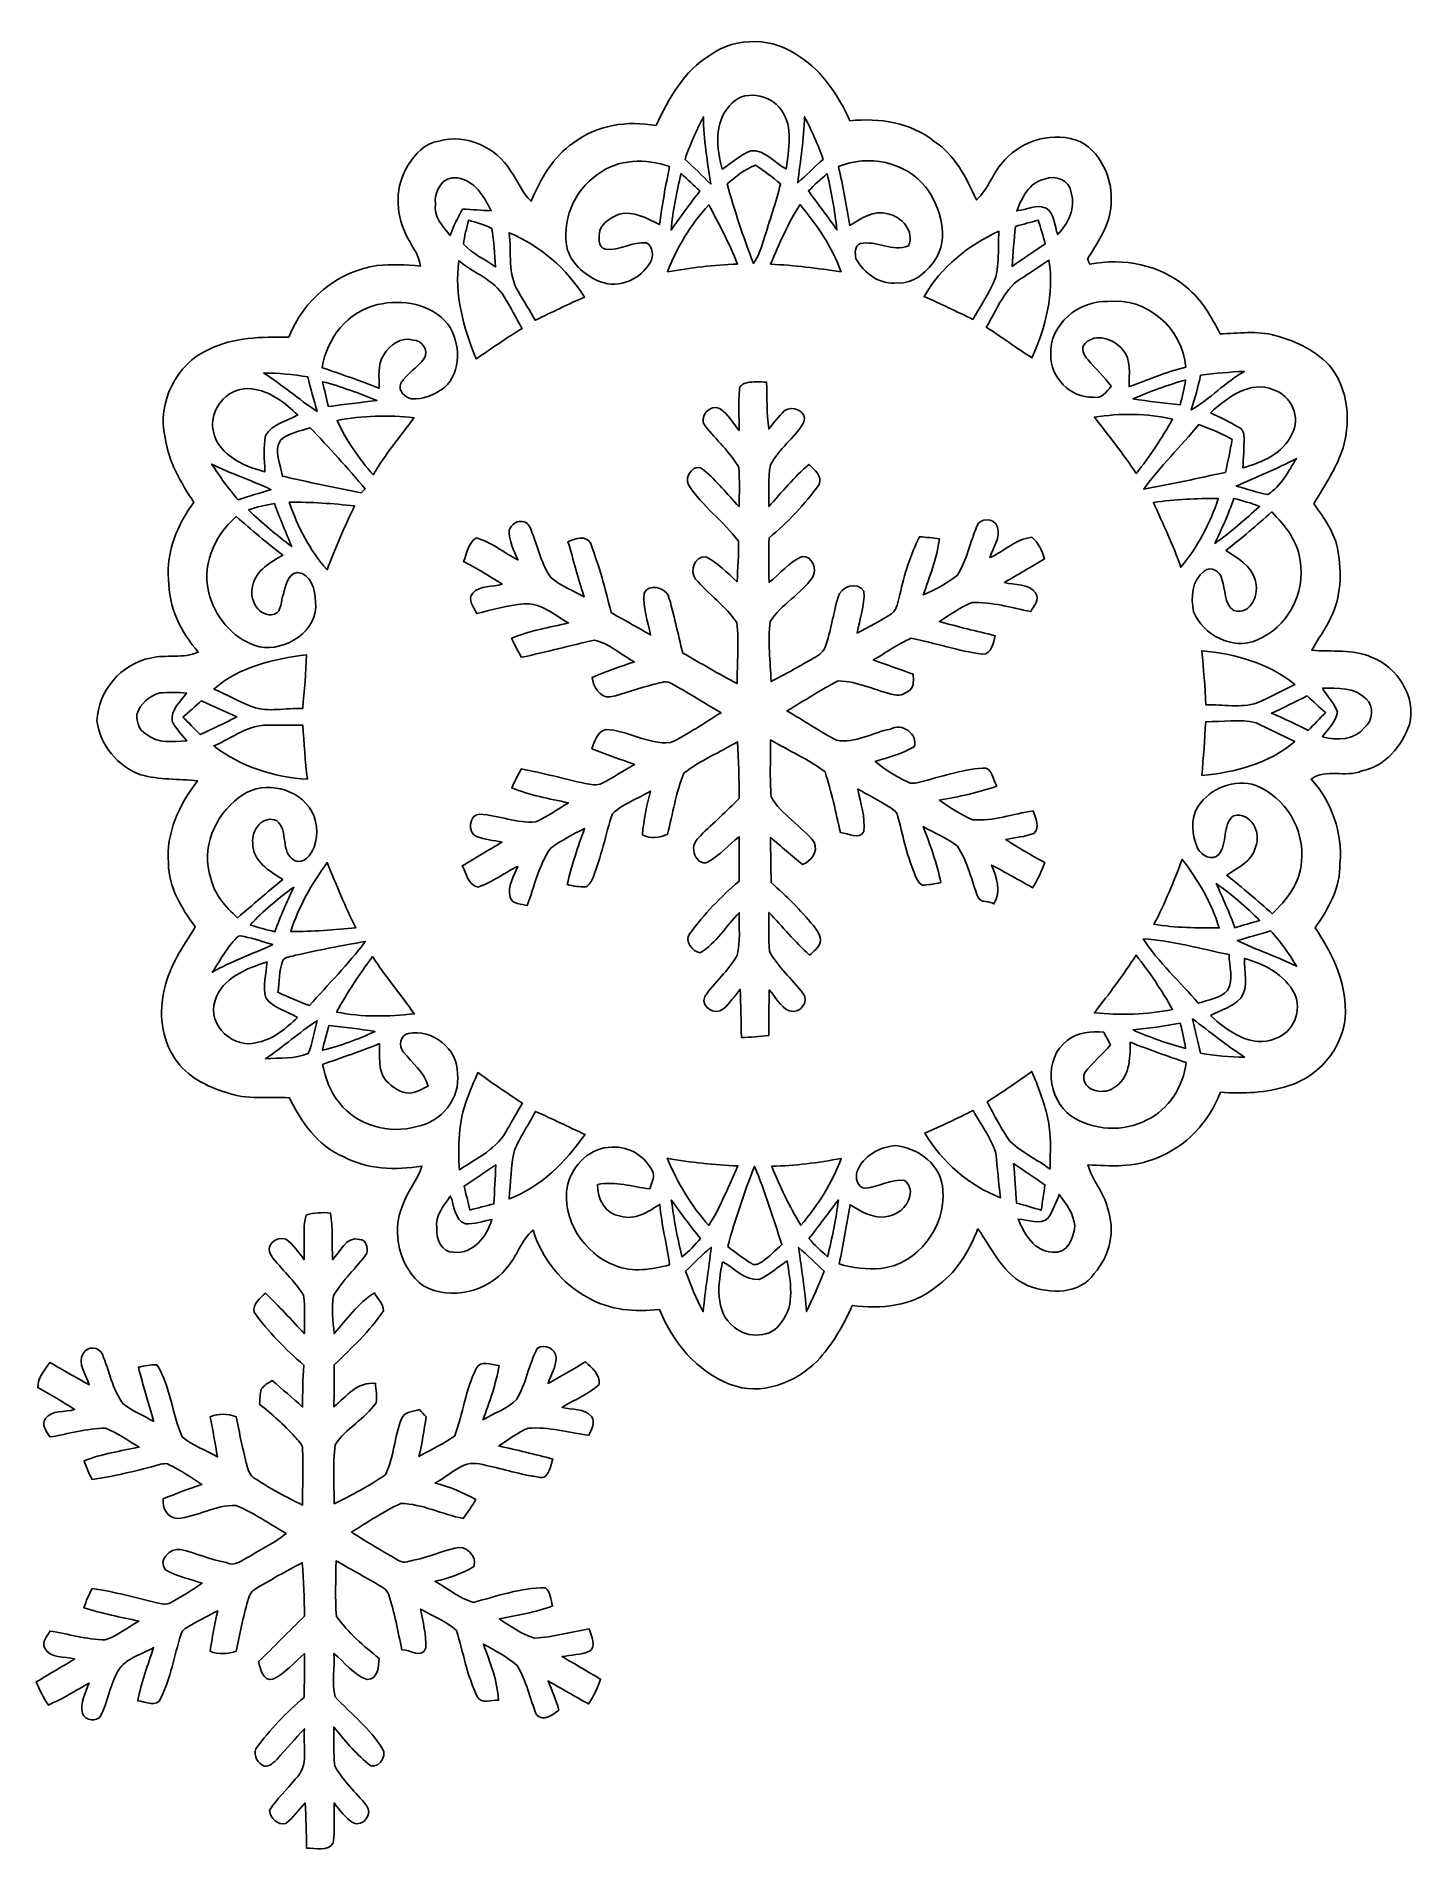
# Model space of a CAD drawing. Header units: centimetres. Extents: x -13.6 to 12.8, y -19.4 to 15.4.
import ezdxf

# ---------------------------------------------------------------- set-up
doc = ezdxf.new("R2010")
doc.units = ezdxf.units.CM
doc.header["$MEASUREMENT"] = 0
doc.layers.add('Camada 1', color=7, linetype='Continuous')

msp = doc.modelspace()

# ---------------------------------------------------------------- linework, layer by layer
at = {"layer": 'Camada 1', "color": 15}
for points, knots in [([(-0.68016, 15.00258), (-0.17992, 15.36065), (0.5461, 15.34054), (1.03364, 14.96871), (1.03364, 14.96871), (1.48555, 14.6812), (1.77236, 14.21765), (1.99566, 13.74422), (1.99566, 13.74422), (2.55834, 13.79749), (3.15912, 13.71635), (3.61068, 13.34805), (3.61068, 13.34805), (4.00932, 13.08453), (4.22557, 12.65132), (4.41713, 12.22939), (4.41713, 12.22939), (4.65455, 12.44071), (4.73428, 12.77302), (4.96252, 12.99351), (4.96252, 12.99351), (5.31107, 13.38897), (5.90656, 13.53608), (6.40009, 13.34946), (6.40009, 13.34946), (6.85235, 13.09828), (7.06896, 12.53067), (6.98147, 12.0336), (6.98147, 12.0336), (6.93632, 11.68294), (6.72147, 11.39014), (6.54438, 11.09557), (6.54438, 11.09557), (6.55779, 11.06276), (6.57154, 11.02995), (6.58565, 10.99679), (6.58565, 10.99679), (7.22983, 11.12026), (7.93432, 10.9915), (8.43844, 10.5544), (8.43844, 10.5544), (8.73584, 10.32545), (8.91222, 9.98925), (9.08332, 9.66399), (9.08332, 9.66399), (9.43187, 9.67105), (9.79064, 9.72679), (10.13319, 9.6333), (10.13319, 9.6333), (10.54206, 9.52394), (10.94705, 9.33238), (11.22186, 9.00042), (11.22186, 9.00042), (11.5831, 8.50653), (11.59827, 7.82073), (11.35909, 7.27075), (11.35909, 7.27075), (11.23068, 6.96665), (11.04159, 6.69537), (10.87967, 6.40962), (10.87967, 6.40962), (11.06734, 6.13551), (11.28148, 5.85787), (11.33792, 5.52097), (11.33792, 5.52097), (11.4173, 5.08917), (11.40072, 4.61574), (11.19681, 4.21746), (11.19681, 4.21746), (11.10015, 4.00085), (10.94952, 3.81494), (10.83945, 3.60539), (10.83945, 3.60539), (11.21692, 3.56941), (11.61874, 3.63044), (11.9768, 3.47521), (11.9768, 3.47521), (12.47704, 3.28754), (12.84746, 2.71498), (12.7067, 2.18122), (12.7067, 2.18122), (12.56418, 1.7713), (12.24315, 1.3783), (11.7983, 1.29364), (11.7983, 1.29364), (11.48715, 1.1617), (11.10932, 1.34232), (10.82781, 1.13877), (10.82781, 1.13877), (11.21904, 0.69991), (11.43141, 0.11289), (11.37885, -0.47696), (11.37885, -0.47696), (11.38731, -0.93768), (11.15801, -1.3462), (10.90365, -1.71168), (10.90365, -1.71168), (11.19646, -2.15653), (11.45822, -2.64901), (11.47727, -3.1937), (11.47727, -3.1937), (11.54324, -3.88126), (11.037, -4.54413), (10.38648, -4.73675), (10.38648, -4.73675), (9.96879, -4.87645), (9.52394, -4.88632), (9.08861, -4.86022), (9.08861, -4.86022), (8.8706, -5.4296), (8.42574, -5.90832), (7.85107, -6.12528), (7.85107, -6.12528), (7.44008, -6.29814), (6.98676, -6.27662), (6.55179, -6.24664), (6.55179, -6.24664), (6.62587, -6.54614), (6.86364, -6.77122), (6.92573, -7.07531), (6.92573, -7.07531), (7.08378, -7.50147), (6.97195, -7.99465), (6.67314, -8.3319), (6.67314, -8.3319), (6.40433, -8.73619), (5.81448, -8.72243), (5.40914, -8.56333), (5.40914, -8.56333), (4.93571, -8.3626), (4.72511, -7.87047), (4.44712, -7.47607), (4.44712, -7.47607), (4.26896, -7.91069), (4.02378, -8.3312), (3.62514, -8.59896), (3.62514, -8.59896), (3.1877, -8.9595), (2.58339, -9.00959), (2.04011, -8.94539), (2.04011, -8.94539), (1.86443, -9.32709), (1.65417, -9.69998), (1.3649, -10.0076), (1.3649, -10.0076), (0.94192, -10.42952), (0.2861, -10.67894), (-0.29563, -10.45316), (-0.29563, -10.45316), (-0.93839, -10.21186), (-1.39488, -9.63789), (-1.65417, -9.02017), (-1.65417, -9.02017), (-2.1149, -9.06815), (-2.60562, -9.03675), (-3.01202, -8.7944), (-3.01202, -8.7944), (-3.52637, -8.52981), (-3.89431, -8.04404), (-4.07352, -7.50111), (-4.07352, -7.50111), (-4.30918, -7.68879), (-4.37374, -8.01158), (-4.58188, -8.22537), (-4.58188, -8.22537), (-4.94524, -8.68609), (-5.64974, -8.84731), (-6.16797, -8.56756), (-6.16797, -8.56756), (-6.63187, -8.22325), (-6.79979, -7.53921), (-6.56519, -7.01357), (-6.56519, -7.01357), (-6.47876, -6.74899), (-6.28438, -6.53768), (-6.20042, -6.27204), (-6.20042, -6.27204), (-6.70807, -6.35776), (-7.24923, -6.34083), (-7.71066, -6.09), (-7.71066, -6.09), (-8.19961, -5.88116), (-8.51323, -5.42502), (-8.73866, -4.96323), (-8.73866, -4.96323), (-9.13941, -4.94453), (-9.5564, -5.00662), (-9.94163, -4.86481), (-9.94163, -4.86481), (-10.32051, -4.75121), (-10.69904, -4.56036), (-10.92553, -4.22381), (-10.92553, -4.22381), (-11.1894, -3.83364), (-11.24444, -3.32528), (-11.12732, -2.87549), (-11.12732, -2.87549), (-11.03912, -2.43699), (-10.77066, -2.06728), (-10.53994, -1.69439), (-10.53994, -1.69439), (-10.80241, -1.33738), (-11.05359, -0.93416), (-11.05464, -0.47554), (-11.05464, -0.47554), (-11.10403, 0.10301), (-10.84509, 0.65652), (-10.49584, 1.10102), (-10.49584, 1.10102), (-10.8585, 1.14864), (-11.23209, 1.11619), (-11.58593, 1.22202), (-11.58593, 1.22202), (-12.02443, 1.37795), (-12.36486, 1.78788), (-12.42307, 2.25178), (-12.42307, 2.25178), (-12.40296, 2.81905), (-11.95775, 3.34998), (-11.39684, 3.45581), (-11.39684, 3.45581), (-11.09627, 3.52884), (-10.77136, 3.43817), (-10.48314, 3.56835), (-10.48314, 3.56835), (-10.81617, 3.95534), (-11.055, 4.43759), (-11.05147, 4.95794), (-11.05147, 4.95794), (-11.1005, 5.49804), (-10.87931, 6.00922), (-10.56957, 6.43678), (-10.56957, 6.43678), (-10.81511, 6.81814), (-11.05888, 7.2203), (-11.1185, 7.67891), (-11.1185, 7.67891), (-11.27372, 8.34319), (-10.90507, 9.08614), (-10.28347, 9.36519), (-10.28347, 9.36519), (-9.8111, 9.59908), (-9.26571, 9.6072), (-8.74995, 9.59944), (-8.74995, 9.59944), (-8.47407, 10.31064), (-7.81932, 10.86132), (-7.05979, 10.97315), (-7.05979, 10.97315), (-6.78392, 10.99855), (-6.50557, 10.98832), (-6.23041, 10.95939), (-6.23041, 10.95939), (-6.25545, 11.19681), (-6.42267, 11.3725), (-6.5151, 11.58205), (-6.5151, 11.58205), (-6.71054, 11.98739), (-6.71583, 12.50244), (-6.46783, 12.88768), (-6.46783, 12.88768), (-6.33377, 13.10569), (-6.14362, 13.31842), (-5.87481, 13.35334), (-5.87481, 13.35334), (-5.35552, 13.50045), (-4.77732, 13.23798), (-4.50391, 12.78502), (-4.50391, 12.78502), (-4.36739, 12.59558), (-4.28519, 12.3638), (-4.11127, 12.20188), (-4.11127, 12.20188), (-3.92465, 12.62415), (-3.69782, 13.05842), (-3.29918, 13.31807), (-3.29918, 13.31807), (-2.85609, 13.66202), (-2.26025, 13.75304), (-1.71803, 13.65109), (-1.71803, 13.65109), (-1.47179, 14.16438), (-1.18639, 14.70131), (-0.68016, 15.00258), (-0.68016, 15.00258), (-0.68016, 15.00258), (-0.68016, 15.00258), (-0.68016, 15.00258)], [0, 0, 0, 0, 0.01369863, 0.01369863, 0.01369863, 0.01369863, 0.02739726, 0.02739726, 0.02739726, 0.02739726, 0.04109589, 0.04109589, 0.04109589, 0.04109589, 0.05479452, 0.05479452, 0.05479452, 0.05479452, 0.06849315, 0.06849315, 0.06849315, 0.06849315, 0.08219178, 0.08219178, 0.08219178, 0.08219178, 0.09589041, 0.09589041, 0.09589041, 0.09589041, 0.10958904, 0.10958904, 0.10958904, 0.10958904, 0.12328767, 0.12328767, 0.12328767, 0.12328767, 0.1369863, 0.1369863, 0.1369863, 0.1369863, 0.15068493, 0.15068493, 0.15068493, 0.15068493, 0.16438356, 0.16438356, 0.16438356, 0.16438356, 0.17808219, 0.17808219, 0.17808219, 0.17808219, 0.19178082, 0.19178082, 0.19178082, 0.19178082, 0.20547945, 0.20547945, 0.20547945, 0.20547945, 0.21917808, 0.21917808, 0.21917808, 0.21917808, 0.23287671, 0.23287671, 0.23287671, 0.23287671, 0.24657534, 0.24657534, 0.24657534, 0.24657534, 0.26027397, 0.26027397, 0.26027397, 0.26027397, 0.2739726, 0.2739726, 0.2739726, 0.2739726, 0.28767123, 0.28767123, 0.28767123, 0.28767123, 0.30136986, 0.30136986, 0.30136986, 0.30136986, 0.31506849, 0.31506849, 0.31506849, 0.31506849, 0.32876712, 0.32876712, 0.32876712, 0.32876712, 0.34246575, 0.34246575, 0.34246575, 0.34246575, 0.35616438, 0.35616438, 0.35616438, 0.35616438, 0.36986301, 0.36986301, 0.36986301, 0.36986301, 0.38356164, 0.38356164, 0.38356164, 0.38356164, 0.39726027, 0.39726027, 0.39726027, 0.39726027, 0.4109589, 0.4109589, 0.4109589, 0.4109589, 0.42465753, 0.42465753, 0.42465753, 0.42465753, 0.43835616, 0.43835616, 0.43835616, 0.43835616, 0.45205479, 0.45205479, 0.45205479, 0.45205479, 0.46575342, 0.46575342, 0.46575342, 0.46575342, 0.47945205, 0.47945205, 0.47945205, 0.47945205, 0.49315068, 0.49315068, 0.49315068, 0.49315068, 0.50684932, 0.50684932, 0.50684932, 0.50684932, 0.52054795, 0.52054795, 0.52054795, 0.52054795, 0.53424658, 0.53424658, 0.53424658, 0.53424658, 0.54794521, 0.54794521, 0.54794521, 0.54794521, 0.56164384, 0.56164384, 0.56164384, 0.56164384, 0.57534247, 0.57534247, 0.57534247, 0.57534247, 0.5890411, 0.5890411, 0.5890411, 0.5890411, 0.60273973, 0.60273973, 0.60273973, 0.60273973, 0.61643836, 0.61643836, 0.61643836, 0.61643836, 0.63013699, 0.63013699, 0.63013699, 0.63013699, 0.64383562, 0.64383562, 0.64383562, 0.64383562, 0.65753425, 0.65753425, 0.65753425, 0.65753425, 0.67123288, 0.67123288, 0.67123288, 0.67123288, 0.68493151, 0.68493151, 0.68493151, 0.68493151, 0.69863014, 0.69863014, 0.69863014, 0.69863014, 0.71232877, 0.71232877, 0.71232877, 0.71232877, 0.7260274, 0.7260274, 0.7260274, 0.7260274, 0.73972603, 0.73972603, 0.73972603, 0.73972603, 0.75342466, 0.75342466, 0.75342466, 0.75342466, 0.76712329, 0.76712329, 0.76712329, 0.76712329, 0.78082192, 0.78082192, 0.78082192, 0.78082192, 0.79452055, 0.79452055, 0.79452055, 0.79452055, 0.80821918, 0.80821918, 0.80821918, 0.80821918, 0.82191781, 0.82191781, 0.82191781, 0.82191781, 0.83561644, 0.83561644, 0.83561644, 0.83561644, 0.84931507, 0.84931507, 0.84931507, 0.84931507, 0.8630137, 0.8630137, 0.8630137, 0.8630137, 0.87671233, 0.87671233, 0.87671233, 0.87671233, 0.89041096, 0.89041096, 0.89041096, 0.89041096, 0.90410959, 0.90410959, 0.90410959, 0.90410959, 0.91780822, 0.91780822, 0.91780822, 0.91780822, 0.93150685, 0.93150685, 0.93150685, 0.93150685, 0.94520548, 0.94520548, 0.94520548, 0.94520548, 0.95890411, 0.95890411, 0.95890411, 0.95890411, 0.97260274, 0.97260274, 0.97260274, 0.97260274, 1, 1, 1, 1]), ([(-0.30939, 14.03209), (-0.60854, 13.70048), (-0.5588, 13.214), (-0.44944, 12.8143), (-0.44944, 12.8143), (-0.27305, 12.94059), (-0.10513, 13.08312), (0.09631, 13.1699), (0.09631, 13.1699), (0.36901, 13.18683), (0.5528, 12.93812), (0.77541, 12.81994), (0.77541, 12.81994), (0.82091, 13.19071), (0.91722, 13.61863), (0.68368, 13.94742), (0.68368, 13.94742), (0.47237, 14.25822), (-0.06597, 14.35558), (-0.30939, 14.03209), (-0.30939, 14.03209), (-0.30939, 14.03209), (-0.30939, 14.03209), (-0.30939, 14.03209)], [0, 0, 0, 0, 0.14285714, 0.14285714, 0.14285714, 0.14285714, 0.28571429, 0.28571429, 0.28571429, 0.28571429, 0.42857143, 0.42857143, 0.42857143, 0.42857143, 0.57142857, 0.57142857, 0.57142857, 0.57142857, 0.71428571, 0.71428571, 0.71428571, 0.71428571, 1, 1, 1, 1]), ([(-1.16134, 13.00409), (-0.99131, 12.85275), (-0.83256, 12.68942), (-0.67028, 12.52961), (-0.67028, 12.52961), (-0.73096, 12.95858), (-0.80998, 13.38545), (-0.81174, 13.82042), (-0.81174, 13.82042), (-0.9398, 13.55372), (-1.07386, 13.28773), (-1.16134, 13.00409), (-1.16134, 13.00409), (-1.16134, 13.00409), (-1.16134, 13.00409), (-1.16134, 13.00409)], [0, 0, 0, 0, 0.2, 0.2, 0.2, 0.2, 0.4, 0.4, 0.4, 0.4, 0.6, 0.6, 0.6, 0.6, 1, 1, 1, 1]), ([(1.12677, 13.81972), (1.11584, 13.39497), (1.04528, 12.97658), (0.99624, 12.55571), (0.99624, 12.55571), (1.16134, 12.7007), (1.3141, 12.85875), (1.4799, 13.00303), (1.4799, 13.00303), (1.39171, 13.28702), (1.25765, 13.55372), (1.12677, 13.81972), (1.12677, 13.81972), (1.12677, 13.81972), (1.12677, 13.81972), (1.12677, 13.81972)], [0, 0, 0, 0, 0.2, 0.2, 0.2, 0.2, 0.4, 0.4, 0.4, 0.4, 0.6, 0.6, 0.6, 0.6, 1, 1, 1, 1]), ([(-2.83669, 12.71376), (-3.29777, 12.40578), (-3.53907, 11.80818), (-3.41066, 11.26631), (-3.41066, 11.26631), (-3.31329, 10.9795), (-3.05647, 10.76748), (-2.78024, 10.65989), (-2.78024, 10.65989), (-2.42182, 10.51842), (-2.01013, 10.71457), (-1.82562, 11.03418), (-1.82562, 11.03418), (-1.76001, 11.15554), (-1.77729, 11.32628), (-1.89724, 11.4053), (-1.89724, 11.4053), (-2.16994, 11.44129), (-2.41229, 11.24514), (-2.68499, 11.28219), (-2.68499, 11.28219), (-2.84127, 11.3164), (-2.81305, 11.53513), (-2.79082, 11.64484), (-2.79082, 11.64484), (-2.74179, 11.80747), (-2.56822, 11.89073), (-2.42358, 11.95282), (-2.42358, 11.95282), (-2.14736, 12.02972), (-1.88948, 11.87027), (-1.651, 11.75561), (-1.651, 11.75561), (-1.60126, 12.1285), (-1.53529, 12.49892), (-1.45803, 12.86686), (-1.45803, 12.86686), (-1.90747, 13.02385), (-2.44934, 13.01891), (-2.83669, 12.71376), (-2.83669, 12.71376), (-2.83669, 12.71376), (-2.83669, 12.71376), (-2.83669, 12.71376)], [0, 0, 0, 0, 0.08333333, 0.08333333, 0.08333333, 0.08333333, 0.16666667, 0.16666667, 0.16666667, 0.16666667, 0.25, 0.25, 0.25, 0.25, 0.33333333, 0.33333333, 0.33333333, 0.33333333, 0.41666667, 0.41666667, 0.41666667, 0.41666667, 0.5, 0.5, 0.5, 0.5, 0.58333333, 0.58333333, 0.58333333, 0.58333333, 0.66666667, 0.66666667, 0.66666667, 0.66666667, 0.75, 0.75, 0.75, 0.75, 0.83333333, 0.83333333, 0.83333333, 0.83333333, 1, 1, 1, 1]), ([(-0.3556, 12.53702), (-0.21766, 12.01984), (-0.04233, 11.51255), (0.14605, 11.0116), (0.14605, 11.0116), (0.2473, 11.14707), (0.2981, 11.31076), (0.34749, 11.47057), (0.34749, 11.47057), (0.45473, 11.8244), (0.57609, 12.17401), (0.66569, 12.53278), (0.66569, 12.53278), (0.51082, 12.66084), (0.35454, 12.7889), (0.1838, 12.89544), (0.1838, 12.89544), (-0.02011, 12.81924), (-0.18556, 12.66825), (-0.3556, 12.53702), (-0.3556, 12.53702), (-0.3556, 12.53702), (-0.3556, 12.53702), (-0.3556, 12.53702)], [0, 0, 0, 0, 0.14285714, 0.14285714, 0.14285714, 0.14285714, 0.28571429, 0.28571429, 0.28571429, 0.28571429, 0.42857143, 0.42857143, 0.42857143, 0.42857143, 0.57142857, 0.57142857, 0.57142857, 0.57142857, 0.71428571, 0.71428571, 0.71428571, 0.71428571, 1, 1, 1, 1]), ([(1.77518, 12.86651), (1.86267, 12.49398), (1.92969, 12.11721), (1.99072, 11.73939), (1.99072, 11.73939), (2.20839, 11.87415), (2.44898, 12.03995), (2.71886, 11.96022), (2.71886, 11.96022), (2.98097, 11.91754), (3.24697, 11.61803), (3.11362, 11.35062), (3.11362, 11.35062), (2.81234, 11.22362), (2.50014, 11.4614), (2.19251, 11.39084), (2.19251, 11.39084), (2.08174, 11.35803), (2.08986, 11.19117), (2.10961, 11.10862), (2.10961, 11.10862), (2.25566, 10.82216), (2.57669, 10.59568), (2.90936, 10.63695), (2.90936, 10.63695), (3.20499, 10.61967), (3.45264, 10.83486), (3.6128, 11.0617), (3.6128, 11.0617), (3.91019, 11.49385), (3.73697, 12.08617), (3.44417, 12.47528), (3.44417, 12.47528), (3.05294, 12.96282), (2.3428, 13.10322), (1.77518, 12.86651), (1.77518, 12.86651), (1.77518, 12.86651), (1.77518, 12.86651), (1.77518, 12.86651)], [0, 0, 0, 0, 0.09090909, 0.09090909, 0.09090909, 0.09090909, 0.18181818, 0.18181818, 0.18181818, 0.18181818, 0.27272727, 0.27272727, 0.27272727, 0.27272727, 0.36363636, 0.36363636, 0.36363636, 0.36363636, 0.45454545, 0.45454545, 0.45454545, 0.45454545, 0.54545455, 0.54545455, 0.54545455, 0.54545455, 0.63636364, 0.63636364, 0.63636364, 0.63636364, 0.72727273, 0.72727273, 0.72727273, 0.72727273, 0.81818182, 0.81818182, 0.81818182, 0.81818182, 1, 1, 1, 1]), ([(-5.9436, 12.15178), (-5.98311, 11.90907), (-5.79896, 11.71963), (-5.65997, 11.54747), (-5.65997, 11.54747), (-5.59752, 11.72351), (-5.51497, 11.89143), (-5.42255, 12.05336), (-5.42255, 12.05336), (-5.24051, 12.04207), (-5.05848, 12.03043), (-4.87645, 12.01878), (-4.87645, 12.01878), (-5.00662, 12.28901), (-5.19465, 12.6044), (-5.51921, 12.64955), (-5.51921, 12.64955), (-5.8039, 12.7), (-5.96865, 12.39414), (-5.9436, 12.15178), (-5.9436, 12.15178), (-5.9436, 12.15178), (-5.9436, 12.15178), (-5.9436, 12.15178)], [0, 0, 0, 0, 0.14285714, 0.14285714, 0.14285714, 0.14285714, 0.28571429, 0.28571429, 0.28571429, 0.28571429, 0.42857143, 0.42857143, 0.42857143, 0.42857143, 0.57142857, 0.57142857, 0.57142857, 0.57142857, 0.71428571, 0.71428571, 0.71428571, 0.71428571, 1, 1, 1, 1]), ([(-1.23966, 12.7314), (-1.32433, 12.3758), (-1.39418, 12.01596), (-1.42946, 11.65154), (-1.42946, 11.65154), (-1.24954, 11.90343), (-1.06892, 12.15496), (-0.87842, 12.39873), (-0.87842, 12.39873), (-0.99695, 12.51232), (-1.11654, 12.6238), (-1.23966, 12.7314), (-1.23966, 12.7314), (-1.23966, 12.7314), (-1.23966, 12.7314), (-1.23966, 12.7314)], [0, 0, 0, 0, 0.2, 0.2, 0.2, 0.2, 0.4, 0.4, 0.4, 0.4, 0.6, 0.6, 0.6, 0.6, 1, 1, 1, 1]), ([(1.19909, 12.40084), (1.38254, 12.15249), (1.57057, 11.90766), (1.74519, 11.6526), (1.74519, 11.6526), (1.70427, 12.01596), (1.64253, 12.3765), (1.55892, 12.73245), (1.55892, 12.73245), (1.43616, 12.62486), (1.31657, 12.51408), (1.19909, 12.40084), (1.19909, 12.40084), (1.19909, 12.40084), (1.19909, 12.40084), (1.19909, 12.40084)], [0, 0, 0, 0, 0.2, 0.2, 0.2, 0.2, 0.4, 0.4, 0.4, 0.4, 0.6, 0.6, 0.6, 0.6, 1, 1, 1, 1]), ([(5.72029, 12.6245), (5.42713, 12.56206), (5.28884, 12.27102), (5.18936, 12.01773), (5.18936, 12.01773), (5.37492, 12.04101), (5.57212, 12.14967), (5.75522, 12.06994), (5.75522, 12.06994), (5.91644, 11.95846), (5.91114, 11.73515), (5.97359, 11.56547), (5.97359, 11.56547), (6.17185, 11.77607), (6.32636, 12.07064), (6.22864, 12.36592), (6.22864, 12.36592), (6.20712, 12.60863), (5.92702, 12.71658), (5.72029, 12.6245), (5.72029, 12.6245), (5.72029, 12.6245), (5.72029, 12.6245), (5.72029, 12.6245)], [0, 0, 0, 0, 0.14285714, 0.14285714, 0.14285714, 0.14285714, 0.28571429, 0.28571429, 0.28571429, 0.28571429, 0.42857143, 0.42857143, 0.42857143, 0.42857143, 0.57142857, 0.57142857, 0.57142857, 0.57142857, 0.71428571, 0.71428571, 0.71428571, 0.71428571, 1, 1, 1, 1]), ([(-5.30966, 11.83993), (-5.33894, 11.68788), (-5.39432, 11.53795), (-5.40173, 11.38202), (-5.40173, 11.38202), (-5.23804, 11.19082), (-4.9911, 11.09274), (-4.79143, 10.94387), (-4.79143, 10.94387), (-4.81506, 11.18976), (-4.81647, 11.43811), (-4.86198, 11.68118), (-4.86198, 11.68118), (-4.99992, 11.76126), (-5.15937, 11.79089), (-5.30966, 11.83993), (-5.30966, 11.83993), (-5.30966, 11.83993), (-5.30966, 11.83993), (-5.30966, 11.83993)], [0, 0, 0, 0, 0.16666667, 0.16666667, 0.16666667, 0.16666667, 0.33333333, 0.33333333, 0.33333333, 0.33333333, 0.5, 0.5, 0.5, 0.5, 0.66666667, 0.66666667, 0.66666667, 0.66666667, 1, 1, 1, 1]), ([(-1.50107, 10.84792), (-1.05763, 10.92659), (-0.60995, 10.98832), (-0.1584, 10.99785), (-0.1584, 10.99785), (-0.31221, 11.38943), (-0.50412, 11.76443), (-0.70908, 12.13097), (-0.70908, 12.13097), (-1.05481, 11.75914), (-1.31516, 11.31887), (-1.50107, 10.84792), (-1.50107, 10.84792), (-1.50107, 10.84792), (-1.50107, 10.84792), (-1.50107, 10.84792)], [0, 0, 0, 0, 0.2, 0.2, 0.2, 0.2, 0.4, 0.4, 0.4, 0.4, 0.6, 0.6, 0.6, 0.6, 1, 1, 1, 1]), ([(0.4766, 10.99502), (0.92886, 10.97985), (1.37724, 10.91565), (1.82457, 10.8518), (1.82457, 10.8518), (1.65276, 11.32946), (1.36031, 11.74997), (1.03999, 12.13943), (1.03999, 12.13943), (0.81104, 11.77995), (0.63853, 11.38802), (0.4766, 10.99502), (0.4766, 10.99502), (0.4766, 10.99502), (0.4766, 10.99502), (0.4766, 10.99502)], [0, 0, 0, 0, 0.2, 0.2, 0.2, 0.2, 0.4, 0.4, 0.4, 0.4, 0.6, 0.6, 0.6, 0.6, 1, 1, 1, 1]), ([(5.60035, 11.84134), (5.455, 11.80147), (5.31177, 11.75844), (5.16643, 11.72139), (5.16643, 11.72139), (5.13503, 11.46598), (5.12057, 11.20951), (5.0994, 10.95304), (5.0994, 10.95304), (5.30931, 11.10015), (5.52132, 11.24409), (5.73511, 11.3859), (5.73511, 11.3859), (5.69313, 11.53865), (5.64903, 11.69105), (5.60035, 11.84134), (5.60035, 11.84134), (5.60035, 11.84134), (5.60035, 11.84134), (5.60035, 11.84134)], [0, 0, 0, 0, 0.16666667, 0.16666667, 0.16666667, 0.16666667, 0.33333333, 0.33333333, 0.33333333, 0.33333333, 0.5, 0.5, 0.5, 0.5, 0.66666667, 0.66666667, 0.66666667, 0.66666667, 1, 1, 1, 1]), ([(-4.53002, 11.60039), (-4.48204, 11.22327), (-4.56353, 10.80276), (-4.35187, 10.46621), (-4.35187, 10.46621), (-4.24533, 10.28488), (-4.13526, 10.10532), (-4.02943, 9.92329), (-4.02943, 9.92329), (-3.71687, 10.07533), (-3.40501, 10.2295), (-3.08539, 10.36673), (-3.08539, 10.36673), (-3.42794, 10.91283), (-3.93559, 11.34921), (-4.53002, 11.60039), (-4.53002, 11.60039), (-4.53002, 11.60039), (-4.53002, 11.60039), (-4.53002, 11.60039)], [0, 0, 0, 0, 0.16666667, 0.16666667, 0.16666667, 0.16666667, 0.33333333, 0.33333333, 0.33333333, 0.33333333, 0.5, 0.5, 0.5, 0.5, 0.66666667, 0.66666667, 0.66666667, 0.66666667, 1, 1, 1, 1]), ([(4.84893, 11.62791), (4.26438, 11.36191), (3.73697, 10.93964), (3.4163, 10.37625), (3.4163, 10.37625), (3.73098, 10.24079), (4.03966, 10.09227), (4.34552, 9.93845), (4.34552, 9.93845), (4.46934, 10.14624), (4.60093, 10.34944), (4.70888, 10.5664), (4.70888, 10.5664), (4.8895, 10.88919), (4.81471, 11.27372), (4.84893, 11.62791), (4.84893, 11.62791), (4.84893, 11.62791), (4.84893, 11.62791), (4.84893, 11.62791)], [0, 0, 0, 0, 0.16666667, 0.16666667, 0.16666667, 0.16666667, 0.33333333, 0.33333333, 0.33333333, 0.33333333, 0.5, 0.5, 0.5, 0.5, 0.66666667, 0.66666667, 0.66666667, 0.66666667, 1, 1, 1, 1]), ([(-5.49663, 11.06311), (-5.57636, 10.41647), (-5.40985, 9.77582), (-5.15973, 9.18457), (-5.15973, 9.18457), (-4.86869, 9.38107), (-4.58223, 9.58462), (-4.28131, 9.76559), (-4.28131, 9.76559), (-4.39879, 9.96632), (-4.50497, 10.17376), (-4.62386, 10.37343), (-4.62386, 10.37343), (-4.82565, 10.70292), (-5.20982, 10.82781), (-5.49663, 11.06311), (-5.49663, 11.06311), (-5.49663, 11.06311), (-5.49663, 11.06311), (-5.49663, 11.06311)], [0, 0, 0, 0, 0.16666667, 0.16666667, 0.16666667, 0.16666667, 0.33333333, 0.33333333, 0.33333333, 0.33333333, 0.5, 0.5, 0.5, 0.5, 0.66666667, 0.66666667, 0.66666667, 0.66666667, 1, 1, 1, 1]), ([(5.33153, 10.7576), (4.95265, 10.56322), (4.82071, 10.12931), (4.60622, 9.79205), (4.60622, 9.79205), (4.90044, 9.60049), (5.18231, 9.39024), (5.48111, 9.20609), (5.48111, 9.20609), (5.74111, 9.79029), (5.9122, 10.42917), (5.80496, 11.07299), (5.80496, 11.07299), (5.6455, 10.96998), (5.48887, 10.86273), (5.33153, 10.7576), (5.33153, 10.7576), (5.33153, 10.7576), (5.33153, 10.7576), (5.33153, 10.7576)], [0, 0, 0, 0, 0.16666667, 0.16666667, 0.16666667, 0.16666667, 0.33333333, 0.33333333, 0.33333333, 0.33333333, 0.5, 0.5, 0.5, 0.5, 0.66666667, 0.66666667, 0.66666667, 0.66666667, 1, 1, 1, 1]), ([(-7.04991, 10.22315), (-7.61824, 10.09685), (-8.02605, 9.57756), (-8.11036, 9.01559), (-8.11036, 9.01559), (-7.74418, 8.89176), (-7.3794, 8.76265), (-7.01887, 8.62224), (-7.01887, 8.62224), (-7.01357, 8.83673), (-7.0619, 9.07133), (-6.93032, 9.259), (-6.93032, 9.259), (-6.81708, 9.44774), (-6.59906, 9.61707), (-6.36693, 9.54158), (-6.36693, 9.54158), (-6.20289, 9.54264), (-6.0519, 9.33415), (-6.15738, 9.19162), (-6.15738, 9.19162), (-6.28615, 9.01629), (-6.48758, 8.90482), (-6.60435, 8.7189), (-6.60435, 8.7189), (-6.66856, 8.56897), (-6.52568, 8.44903), (-6.39939, 8.41904), (-6.39939, 8.41904), (-6.17361, 8.40669), (-5.94819, 8.49065), (-5.77427, 8.63212), (-5.77427, 8.63212), (-5.42925, 8.93692), (-5.45747, 9.49678), (-5.70653, 9.85061), (-5.70653, 9.85061), (-6.01839, 10.24079), (-6.58319, 10.33039), (-7.04991, 10.22315), (-7.04991, 10.22315), (-7.04991, 10.22315), (-7.04991, 10.22315), (-7.04991, 10.22315)], [0, 0, 0, 0, 0.08333333, 0.08333333, 0.08333333, 0.08333333, 0.16666667, 0.16666667, 0.16666667, 0.16666667, 0.25, 0.25, 0.25, 0.25, 0.33333333, 0.33333333, 0.33333333, 0.33333333, 0.41666667, 0.41666667, 0.41666667, 0.41666667, 0.5, 0.5, 0.5, 0.5, 0.58333333, 0.58333333, 0.58333333, 0.58333333, 0.66666667, 0.66666667, 0.66666667, 0.66666667, 0.75, 0.75, 0.75, 0.75, 0.83333333, 0.83333333, 0.83333333, 0.83333333, 1, 1, 1, 1]), ([(5.842, 9.26112), (5.8293, 8.83179), (6.21735, 8.43562), (6.64951, 8.45185), (6.64951, 8.45185), (6.82025, 8.40034), (6.9028, 8.5605), (6.9984, 8.65858), (6.9984, 8.65858), (6.86823, 8.84343), (6.69819, 8.99266), (6.5539, 9.16481), (6.5539, 9.16481), (6.48405, 9.2516), (6.39621, 9.38318), (6.49887, 9.48125), (6.49887, 9.48125), (6.69678, 9.68904), (7.0492, 9.56204), (7.21289, 9.36413), (7.21289, 9.36413), (7.38964, 9.17152), (7.33672, 8.88859), (7.3413, 8.65187), (7.3413, 8.65187), (7.70043, 8.78205), (8.0525, 8.93374), (8.42398, 9.02688), (8.42398, 9.02688), (8.37424, 9.75642), (7.67009, 10.37943), (6.93314, 10.28065), (6.93314, 10.28065), (6.37505, 10.30993), (5.80954, 9.83827), (5.842, 9.26112), (5.842, 9.26112), (5.842, 9.26112), (5.842, 9.26112), (5.842, 9.26112)], [0, 0, 0, 0, 0.09090909, 0.09090909, 0.09090909, 0.09090909, 0.18181818, 0.18181818, 0.18181818, 0.18181818, 0.27272727, 0.27272727, 0.27272727, 0.27272727, 0.36363636, 0.36363636, 0.36363636, 0.36363636, 0.45454545, 0.45454545, 0.45454545, 0.45454545, 0.54545455, 0.54545455, 0.54545455, 0.54545455, 0.63636364, 0.63636364, 0.63636364, 0.63636364, 0.72727273, 0.72727273, 0.72727273, 0.72727273, 0.81818182, 0.81818182, 0.81818182, 0.81818182, 1, 1, 1, 1]), ([(-9.23396, 8.91117), (-8.87342, 8.69209), (-8.55945, 8.40634), (-8.20667, 8.17704), (-8.20667, 8.17704), (-8.26946, 8.39646), (-8.33332, 8.61554), (-8.38482, 8.83744), (-8.38482, 8.83744), (-8.66563, 8.88435), (-8.94891, 8.9161), (-9.23396, 8.91117), (-9.23396, 8.91117), (-9.23396, 8.91117), (-9.23396, 8.91117), (-9.23396, 8.91117)], [0, 0, 0, 0, 0.2, 0.2, 0.2, 0.2, 0.4, 0.4, 0.4, 0.4, 0.6, 0.6, 0.6, 0.6, 1, 1, 1, 1]), ([(-8.10295, 8.74677), (-8.06732, 8.58908), (-8.02957, 8.43104), (-7.99183, 8.27334), (-7.99183, 8.27334), (-7.68244, 8.31285), (-7.3727, 8.34919), (-7.06332, 8.38835), (-7.06332, 8.38835), (-7.40304, 8.52629), (-7.7477, 8.65399), (-8.10295, 8.74677), (-8.10295, 8.74677), (-8.10295, 8.74677), (-8.10295, 8.74677), (-8.10295, 8.74677)], [0, 0, 0, 0, 0.2, 0.2, 0.2, 0.2, 0.4, 0.4, 0.4, 0.4, 0.6, 0.6, 0.6, 0.6, 1, 1, 1, 1]), ([(0.02011, 8.72737), (-0.04551, 8.71079), (-0.12841, 8.67198), (-0.12136, 8.5912), (-0.12136, 8.5912), (-0.13829, 8.33155), (-0.12594, 8.07085), (-0.12735, 7.81015), (-0.12735, 7.81015), (-0.24201, 7.95232), (-0.33514, 8.12271), (-0.48754, 8.22642), (-0.48754, 8.22642), (-0.68121, 8.34002), (-0.91793, 8.06485), (-0.77682, 7.90116), (-0.77682, 7.90116), (-0.56938, 7.63023), (-0.29951, 7.40516), (-0.1337, 7.10353), (-0.1337, 7.10353), (-0.11077, 6.85482), (-0.12559, 6.604), (-0.127, 6.35388), (-0.127, 6.35388), (-0.35278, 6.58989), (-0.55562, 6.84918), (-0.80786, 7.05802), (-0.80786, 7.05802), (-0.95814, 7.22842), (-1.19909, 6.9222), (-1.09361, 6.77369), (-1.09361, 6.77369), (-0.8382, 6.36058), (-0.42298, 6.08118), (-0.14076, 5.69172), (-0.14076, 5.69172), (-0.13123, 5.43348), (-0.15593, 5.17596), (-0.16298, 4.91737), (-0.16298, 4.91737), (-0.3556, 5.086), (-0.53693, 5.28002), (-0.76659, 5.39644), (-0.76659, 5.39644), (-0.97649, 5.41196), (-1.08444, 5.1181), (-0.9592, 4.96711), (-0.9592, 4.96711), (-0.71191, 4.67642), (-0.38911, 4.45347), (-0.1718, 4.13738), (-0.1718, 4.13738), (-0.12559, 3.75073), (-0.16757, 3.35703), (-0.16475, 2.96757), (-0.16475, 2.96757), (-0.51823, 3.15136), (-0.85937, 3.35668), (-1.20685, 3.55071), (-1.20685, 3.55071), (-1.29963, 3.92042), (-1.37477, 4.29542), (-1.48308, 4.66019), (-1.48308, 4.66019), (-1.5748, 4.80624), (-1.85632, 4.89091), (-1.94663, 4.69794), (-1.94663, 4.69794), (-1.97132, 4.42807), (-1.87819, 4.16172), (-1.82245, 3.89855), (-1.82245, 3.89855), (-2.07398, 4.04248), (-2.32727, 4.18324), (-2.57986, 4.32576), (-2.57986, 4.32576), (-2.6797, 4.77344), (-2.80952, 5.21617), (-2.96862, 5.64586), (-2.96862, 5.64586), (-3.05364, 5.81836), (-3.27025, 5.74569), (-3.4036, 5.68078), (-3.4036, 5.68078), (-3.29565, 5.33153), (-3.21275, 4.97487), (-3.09351, 4.6288), (-3.09351, 4.6288), (-3.30694, 4.74239), (-3.53519, 4.83799), (-3.72533, 4.98934), (-3.72533, 4.98934), (-3.91724, 5.24616), (-3.96946, 5.57212), (-4.09363, 5.86176), (-4.09363, 5.86176), (-4.12115, 5.93831), (-4.1529, 6.04202), (-4.24533, 6.06107), (-4.24533, 6.06107), (-4.36245, 6.11082), (-4.48804, 6.01098), (-4.53178, 5.90585), (-4.53178, 5.90585), (-4.53214, 5.7023), (-4.44394, 5.51709), (-4.36351, 5.33541), (-4.36351, 5.33541), (-4.63021, 5.47088), (-4.86833, 5.67584), (-5.15832, 5.75804), (-5.15832, 5.75804), (-5.31177, 5.65891), (-5.34494, 5.46065), (-5.40209, 5.30154), (-5.40209, 5.30154), (-5.14914, 5.17207), (-4.90573, 5.02497), (-4.66654, 4.87116), (-4.66654, 4.87116), (-4.84858, 4.81189), (-5.08847, 4.84964), (-5.22852, 4.69935), (-5.22852, 4.69935), (-5.33682, 4.572), (-5.20559, 4.4263), (-5.15091, 4.30812), (-5.15091, 4.30812), (-4.85246, 4.38009), (-4.55436, 4.46087), (-4.24886, 4.49333), (-4.24886, 4.49333), (-3.9183, 4.52085), (-3.6636, 4.2732), (-3.39266, 4.12679), (-3.39266, 4.12679), (-3.75991, 4.04354), (-4.1335, 3.97863), (-4.4831, 3.83328), (-4.4831, 3.83328), (-4.42736, 3.70875), (-4.36386, 3.58846), (-4.29719, 3.46922), (-4.29719, 3.46922), (-3.82799, 3.56764), (-3.36444, 3.69288), (-2.89842, 3.80012), (-2.89842, 3.80012), (-2.61479, 3.73345), (-2.38619, 3.51719), (-2.13184, 3.38102), (-2.13184, 3.38102), (-2.4063, 3.29636), (-2.67652, 3.19758), (-2.94076, 3.08469), (-2.94076, 3.08469), (-2.92347, 2.91218), (-2.79894, 2.69205), (-2.59927, 2.71004), (-2.59927, 2.71004), (-2.32128, 2.7686), (-2.05705, 2.87902), (-1.78117, 2.94675), (-1.78117, 2.94675), (-1.67358, 2.96474), (-1.54587, 3.03565), (-1.43757, 2.97392), (-1.43757, 2.97392), (-1.10737, 2.79929), (-0.79622, 2.5908), (-0.47096, 2.40736), (-0.47096, 2.40736), (-0.79516, 2.21827), (-1.10102, 1.99214), (-1.44286, 1.8355), (-1.44286, 1.8355), (-1.87501, 1.79246), (-2.25813, 2.08104), (-2.68676, 2.08597), (-2.68676, 2.08597), (-2.84621, 2.04364), (-2.89419, 1.85314), (-2.94499, 1.71979), (-2.94499, 1.71979), (-2.67864, 1.6062), (-2.40277, 1.51694), (-2.13007, 1.41887), (-2.13007, 1.41887), (-2.33751, 1.30034), (-2.53894, 1.17087), (-2.74955, 1.05727), (-2.74955, 1.05727), (-2.84939, 1.00401), (-2.96792, 1.03646), (-3.07411, 1.05163), (-3.07411, 1.05163), (-3.48086, 1.14759), (-3.8862, 1.24919), (-4.29542, 1.3335), (-4.29542, 1.3335), (-4.36174, 1.21426), (-4.4256, 1.09291), (-4.48169, 0.96767), (-4.48169, 0.96767), (-4.13067, 0.83326), (-3.76202, 0.75706), (-3.39443, 0.68404), (-3.39443, 0.68404), (-3.60186, 0.56233), (-3.7973, 0.41557), (-4.01814, 0.31926), (-4.01814, 0.31926), (-4.38326, 0.28504), (-4.73287, 0.44521), (-5.09446, 0.4639), (-5.09446, 0.4639), (-5.30684, 0.45755), (-5.33435, 0.11536), (-5.15338, 0.0381), (-5.15338, 0.0381), (-4.9978, -0.02434), (-4.82847, -0.03528), (-4.66478, -0.06844), (-4.66478, -0.06844), (-4.91949, -0.22013), (-5.17525, -0.37006), (-5.42854, -0.52387), (-5.42854, -0.52387), (-5.34635, -0.66569), (-5.31601, -0.89288), (-5.1308, -0.92922), (-5.1308, -0.92922), (-4.85634, -0.8449), (-4.62562, -0.65652), (-4.36633, -0.53446), (-4.36633, -0.53446), (-4.43794, -0.72319), (-4.56671, -0.91193), (-4.51238, -1.12395), (-4.51238, -1.12395), (-4.47393, -1.26436), (-4.2866, -1.24989), (-4.18218, -1.28482), (-4.18218, -1.28482), (-4.04742, -0.91228), (-3.96452, -0.51188), (-3.73451, -0.18203), (-3.73451, -0.18203), (-3.53272, -0.03281), (-3.30412, 0.07408), (-3.08469, 0.19438), (-3.08469, 0.19438), (-3.21698, -0.15769), (-3.33128, -0.51647), (-3.41842, -0.88265), (-3.41842, -0.88265), (-3.30165, -0.91158), (-3.18347, -0.92922), (-3.06211, -0.92816), (-3.06211, -0.92816), (-2.99191, -0.89076), (-2.95522, -0.81597), (-2.92453, -0.74648), (-2.92453, -0.74648), (-2.76366, -0.35101), (-2.68746, 0.07302), (-2.55094, 0.47519), (-2.55094, 0.47519), (-2.34491, 0.66887), (-2.0634, 0.75882), (-1.82598, 0.90734), (-1.82598, 0.90734), (-1.8983, 0.63359), (-1.95333, 0.35454), (-1.97873, 0.07197), (-1.97873, 0.07197), (-1.82633, -0.02258), (-1.65347, 0.01517), (-1.50001, 0.08431), (-1.50001, 0.08431), (-1.39418, 0.47307), (-1.33773, 0.883), (-1.18251, 1.25377), (-1.18251, 1.25377), (-0.87136, 1.49719), (-0.49601, 1.64641), (-0.16016, 1.85349), (-0.16016, 1.85349), (-0.1397, 1.4919), (-0.12665, 1.12995), (-0.12418, 0.76729), (-0.12418, 0.76729), (-0.36795, 0.52564), (-0.62195, 0.29492), (-0.86607, 0.05397), (-0.86607, 0.05397), (-0.95709, -0.0254), (-1.03117, -0.14852), (-0.98496, -0.27199), (-0.98496, -0.27199), (-0.97014, -0.38911), (-0.83467, -0.52141), (-0.71649, -0.44803), (-0.71649, -0.44803), (-0.50094, -0.31327), (-0.32067, -0.13123), (-0.12912, 0.03422), (-0.12912, 0.03422), (-0.12347, -0.25012), (-0.12559, -0.53446), (-0.12735, -0.81915), (-0.12735, -0.81915), (-0.48048, -1.11407), (-0.79692, -1.45239), (-1.07103, -1.82174), (-1.07103, -1.82174), (-1.18216, -1.96144), (-1.01741, -2.17346), (-0.87242, -2.18687), (-0.87242, -2.18687), (-0.55986, -2.00731), (-0.37606, -1.67005), (-0.12382, -1.42064), (-0.12382, -1.42064), (-0.133, -1.69157), (-0.09737, -1.97309), (-0.16298, -2.23837), (-0.16298, -2.23837), (-0.32702, -2.53294), (-0.59972, -2.74743), (-0.78352, -3.0286), (-0.78352, -3.0286), (-0.86924, -3.23215), (-0.59196, -3.38772), (-0.43603, -3.26884), (-0.43603, -3.26884), (-0.30656, -3.16054), (-0.21661, -3.01378), (-0.10477, -2.88819), (-0.10477, -2.88819), (-0.09349, -3.1944), (-0.08784, -3.50132), (-0.08361, -3.80859), (-0.08361, -3.80859), (0.09137, -3.81), (0.26705, -3.79695), (0.43991, -3.76943), (0.43991, -3.76943), (0.44097, -3.47945), (0.44379, -3.18876), (0.44873, -2.89948), (0.44873, -2.89948), (0.57326, -3.03318), (0.65617, -3.22509), (0.83256, -3.29741), (0.83256, -3.29741), (1.0347, -3.37714), (1.22943, -3.12314), (1.09432, -2.96263), (1.09432, -2.96263), (0.88618, -2.69134), (0.61736, -2.46697), (0.45473, -2.16182), (0.45473, -2.16182), (0.42862, -1.91347), (0.44309, -1.66299), (0.44415, -1.41464), (0.44415, -1.41464), (0.7045, -1.68663), (0.93909, -1.98473), (1.22379, -2.23273), (1.22379, -2.23273), (1.29999, -2.16041), (1.39065, -2.09268), (1.42769, -1.99037), (1.42769, -1.99037), (1.43969, -1.86267), (1.36913, -1.76001), (1.2954, -1.66829), (1.2954, -1.66829), (1.05092, -1.37054), (0.77576, -1.09961), (0.48754, -0.84561), (0.48754, -0.84561), (0.47978, -0.55562), (0.4766, -0.26599), (0.4766, 0.02328), (0.4766, 0.02328), (0.67663, -0.15593), (0.88194, -0.32879), (1.08867, -0.50094), (1.08867, -0.50094), (1.25236, -0.42686), (1.39206, -0.26776), (1.30986, -0.07126), (1.30986, -0.07126), (1.06574, 0.248), (0.68827, 0.44521), (0.48683, 0.79834), (0.48683, 0.79834), (0.45791, 1.16134), (0.4759, 1.52576), (0.4759, 1.88877), (0.4759, 1.88877), (0.81986, 1.67957), (1.20015, 1.52294), (1.51765, 1.27388), (1.51765, 1.27388), (1.64959, 0.8957), (1.71909, 0.49989), (1.8161, 0.11183), (1.8161, 0.11183), (1.95756, 0.09807), (2.17946, -0.03104), (2.26342, 0.13547), (2.26342, 0.13547), (2.29023, 0.40957), (2.19816, 0.6791), (2.14665, 0.94509), (2.14665, 0.94509), (2.3428, 0.83644), (2.53965, 0.72919), (2.73262, 0.61454), (2.73262, 0.61454), (2.79964, 0.57115), (2.88996, 0.53022), (2.90759, 0.44203), (2.90759, 0.44203), (3.00426, 0.07479), (3.07975, -0.29986), (3.22298, -0.65334), (3.22298, -0.65334), (3.26002, -0.73942), (3.28965, -0.84314), (3.37785, -0.89147), (3.37785, -0.89147), (3.49744, -0.89253), (3.61774, -0.86924), (3.73521, -0.84561), (3.73521, -0.84561), (3.66148, -0.4766), (3.53131, -0.12347), (3.39972, 0.22754), (3.39972, 0.22754), (3.61527, 0.10089), (3.85657, 0.01129), (4.05236, -0.14676), (4.05236, -0.14676), (4.25062, -0.44309), (4.32117, -0.80257), (4.44923, -1.13136), (4.44923, -1.13136), (4.50603, -1.23684), (4.67219, -1.19027), (4.75227, -1.25412), (4.75227, -1.25412), (4.8955, -1.01988), (4.80413, -0.7433), (4.70852, -0.51012), (4.70852, -0.51012), (4.97381, -0.64699), (5.2324, -0.79692), (5.49346, -0.94227), (5.49346, -0.94227), (5.59223, -0.79304), (5.66773, -0.629), (5.72629, -0.46037), (5.72629, -0.46037), (5.47088, -0.32385), (5.22041, -0.17815), (4.97911, -0.0187), (4.97911, -0.0187), (5.15691, 0.02117), (5.34423, 0.02928), (5.51356, 0.09807), (5.51356, 0.09807), (5.6515, 0.20955), (5.54496, 0.39017), (5.50616, 0.5274), (5.50616, 0.5274), (5.1181, 0.47449), (4.73675, 0.32209), (4.34093, 0.36054), (4.34093, 0.36054), (4.11304, 0.45508), (3.90842, 0.59478), (3.70699, 0.73448), (3.70699, 0.73448), (4.07811, 0.80045), (4.44959, 0.87524), (4.80554, 1.00259), (4.80554, 1.00259), (4.73146, 1.12077), (4.72616, 1.36737), (4.53461, 1.34867), (4.53461, 1.34867), (4.12291, 1.31304), (3.72745, 1.1811), (3.32987, 1.07774), (3.32987, 1.07774), (3.25332, 1.05904), (3.16759, 1.04246), (3.09492, 1.08232), (3.09492, 1.08232), (2.87726, 1.19062), (2.66771, 1.31657), (2.48038, 1.47214), (2.48038, 1.47214), (2.7305, 1.55963), (2.99544, 1.61854), (3.22474, 1.75613), (3.22474, 1.75613), (3.30976, 2.00237), (2.98556, 2.22391), (2.77107, 2.09374), (2.77107, 2.09374), (2.42464, 2.03659), (2.09656, 1.80657), (1.73814, 1.88277), (1.73814, 1.88277), (1.41146, 2.04999), (1.10913, 2.26307), (0.78846, 2.44193), (0.78846, 2.44193), (1.11548, 2.63525), (1.43298, 2.84833), (1.77236, 3.01837), (1.77236, 3.01837), (2.14701, 3.01096), (2.49167, 2.82963), (2.85432, 2.7492), (2.85432, 2.7492), (2.96192, 2.72027), (3.06634, 2.78694), (3.15066, 2.84656), (3.15066, 2.84656), (3.23144, 2.92382), (3.20499, 3.04729), (3.20781, 3.14748), (3.20781, 3.14748), (2.95275, 3.23779), (2.69804, 3.33022), (2.44263, 3.41842), (2.44263, 3.41842), (2.68429, 3.55459), (2.91006, 3.72604), (3.16547, 3.83434), (3.16547, 3.83434), (3.62373, 3.74579), (4.07106, 3.59128), (4.53531, 3.52672), (4.53531, 3.52672), (4.71241, 3.52989), (4.74133, 3.75708), (4.77379, 3.88373), (4.77379, 3.88373), (4.41784, 3.97192), (4.05941, 4.05165), (3.70769, 4.15607), (3.70769, 4.15607), (3.91195, 4.28096), (4.1081, 4.42454), (4.32858, 4.52014), (4.32858, 4.52014), (4.71064, 4.53284), (5.08317, 4.41854), (5.45606, 4.34552), (5.45606, 4.34552), (5.51639, 4.451), (5.6388, 4.57729), (5.54955, 4.70112), (5.54955, 4.70112), (5.42255, 4.89091), (5.14491, 4.84399), (4.95335, 4.90361), (4.95335, 4.90361), (5.20947, 5.05248), (5.46664, 5.19924), (5.71888, 5.35481), (5.71888, 5.35481), (5.68078, 5.51286), (5.6067, 5.66314), (5.47758, 5.76686), (5.47758, 5.76686), (5.17596, 5.73511), (4.94418, 5.4991), (4.67536, 5.3781), (4.67536, 5.3781), (4.72899, 5.5693), (4.89938, 5.77003), (4.81506, 5.97747), (4.81506, 5.97747), (4.75686, 6.14045), (4.4891, 6.14504), (4.42736, 5.98311), (4.42736, 5.98311), (4.29472, 5.67372), (4.23827, 5.33224), (4.05553, 5.04472), (4.05553, 5.04472), (3.86009, 4.88209), (3.63044, 4.76744), (3.39972, 4.66302), (3.39972, 4.66302), (3.52037, 5.01509), (3.66148, 5.36469), (3.70699, 5.73687), (3.70699, 5.73687), (3.58175, 5.75381), (3.4544, 5.76933), (3.32916, 5.77956), (3.32916, 5.77956), (3.15242, 5.4289), (3.03283, 5.05389), (2.95275, 4.67007), (2.95275, 4.67007), (2.91218, 4.54413), (2.90865, 4.38538), (2.79118, 4.30318), (2.79118, 4.30318), (2.57951, 4.1656), (2.35267, 4.05447), (2.13219, 3.93312), (2.13219, 3.93312), (2.18264, 4.19806), (2.28106, 4.46299), (2.26413, 4.73428), (2.26413, 4.73428), (2.14242, 4.93571), (1.81363, 4.82459), (1.76706, 4.61821), (1.76706, 4.61821), (1.67534, 4.30212), (1.63019, 3.97334), (1.52047, 3.66183), (1.52047, 3.66183), (1.4799, 3.54365), (1.35608, 3.49109), (1.25871, 3.43006), (1.25871, 3.43006), (1.00259, 3.28436), (0.74648, 3.13796), (0.48366, 3.00426), (0.48366, 3.00426), (0.47449, 3.38843), (0.41628, 3.77507), (0.46743, 4.15678), (0.46743, 4.15678), (0.68404, 4.48557), (1.05304, 4.67924), (1.28058, 4.99921), (1.28058, 4.99921), (1.37054, 5.15126), (1.27847, 5.41337), (1.07809, 5.40173), (1.07809, 5.40173), (0.83114, 5.29308), (0.65864, 5.06624), (0.44662, 4.90537), (0.44662, 4.90537), (0.44062, 5.18901), (0.44309, 5.47299), (0.44591, 5.75592), (0.44591, 5.75592), (0.80821, 6.05261), (1.13101, 6.39904), (1.40547, 6.77792), (1.40547, 6.77792), (1.47391, 6.94972), (1.30951, 7.05626), (1.2125, 7.1628), (1.2125, 7.1628), (0.92534, 6.92467), (0.6918, 6.63257), (0.44274, 6.3567), (0.44274, 6.3567), (0.44521, 6.62199), (0.42404, 6.89116), (0.47166, 7.15257), (0.47166, 7.15257), (0.63077, 7.45878), (0.93063, 7.66586), (1.10772, 7.96008), (1.10772, 7.96008), (1.20509, 8.17809), (0.87842, 8.31321), (0.73766, 8.18762), (0.73766, 8.18762), (0.62794, 8.0832), (0.53904, 7.95902), (0.44203, 7.84295), (0.44203, 7.84295), (0.40146, 8.1407), (0.40464, 8.44197), (0.39934, 8.74113), (0.39934, 8.74113), (0.27305, 8.73901), (0.14429, 8.75312), (0.02011, 8.72737), (0.02011, 8.72737), (0.02011, 8.72737), (0.02011, 8.72737), (0.02011, 8.72737)], [0, 0, 0, 0, 0.00564972, 0.00564972, 0.00564972, 0.00564972, 0.01129944, 0.01129944, 0.01129944, 0.01129944, 0.01694915, 0.01694915, 0.01694915, 0.01694915, 0.02259887, 0.02259887, 0.02259887, 0.02259887, 0.02824859, 0.02824859, 0.02824859, 0.02824859, 0.03389831, 0.03389831, 0.03389831, 0.03389831, 0.03954802, 0.03954802, 0.03954802, 0.03954802, 0.04519774, 0.04519774, 0.04519774, 0.04519774, 0.05084746, 0.05084746, 0.05084746, 0.05084746, 0.05649718, 0.05649718, 0.05649718, 0.05649718, 0.06214689, 0.06214689, 0.06214689, 0.06214689, 0.06779661, 0.06779661, 0.06779661, 0.06779661, 0.07344633, 0.07344633, 0.07344633, 0.07344633, 0.07909605, 0.07909605, 0.07909605, 0.07909605, 0.08474576, 0.08474576, 0.08474576, 0.08474576, 0.09039548, 0.09039548, 0.09039548, 0.09039548, 0.0960452, 0.0960452, 0.0960452, 0.0960452, 0.10169492, 0.10169492, 0.10169492, 0.10169492, 0.10734463, 0.10734463, 0.10734463, 0.10734463, 0.11299435, 0.11299435, 0.11299435, 0.11299435, 0.11864407, 0.11864407, 0.11864407, 0.11864407, 0.12429379, 0.12429379, 0.12429379, 0.12429379, 0.1299435, 0.1299435, 0.1299435, 0.1299435, 0.13559322, 0.13559322, 0.13559322, 0.13559322, 0.14124294, 0.14124294, 0.14124294, 0.14124294, 0.14689266, 0.14689266, 0.14689266, 0.14689266, 0.15254237, 0.15254237, 0.15254237, 0.15254237, 0.15819209, 0.15819209, 0.15819209, 0.15819209, 0.16384181, 0.16384181, 0.16384181, 0.16384181, 0.16949153, 0.16949153, 0.16949153, 0.16949153, 0.17514124, 0.17514124, 0.17514124, 0.17514124, 0.18079096, 0.18079096, 0.18079096, 0.18079096, 0.18644068, 0.18644068, 0.18644068, 0.18644068, 0.1920904, 0.1920904, 0.1920904, 0.1920904, 0.19774011, 0.19774011, 0.19774011, 0.19774011, 0.20338983, 0.20338983, 0.20338983, 0.20338983, 0.20903955, 0.20903955, 0.20903955, 0.20903955, 0.21468927, 0.21468927, 0.21468927, 0.21468927, 0.22033898, 0.22033898, 0.22033898, 0.22033898, 0.2259887, 0.2259887, 0.2259887, 0.2259887, 0.23163842, 0.23163842, 0.23163842, 0.23163842, 0.23728814, 0.23728814, 0.23728814, 0.23728814, 0.24293785, 0.24293785, 0.24293785, 0.24293785, 0.24858757, 0.24858757, 0.24858757, 0.24858757, 0.25423729, 0.25423729, 0.25423729, 0.25423729, 0.25988701, 0.25988701, 0.25988701, 0.25988701, 0.26553672, 0.26553672, 0.26553672, 0.26553672, 0.27118644, 0.27118644, 0.27118644, 0.27118644, 0.27683616, 0.27683616, 0.27683616, 0.27683616, 0.28248588, 0.28248588, 0.28248588, 0.28248588, 0.28813559, 0.28813559, 0.28813559, 0.28813559, 0.29378531, 0.29378531, 0.29378531, 0.29378531, 0.29943503, 0.29943503, 0.29943503, 0.29943503, 0.30508475, 0.30508475, 0.30508475, 0.30508475, 0.31073446, 0.31073446, 0.31073446, 0.31073446, 0.31638418, 0.31638418, 0.31638418, 0.31638418, 0.3220339, 0.3220339, 0.3220339, 0.3220339, 0.32768362, 0.32768362, 0.32768362, 0.32768362, 0.33333333, 0.33333333, 0.33333333, 0.33333333, 0.33898305, 0.33898305, 0.33898305, 0.33898305, 0.34463277, 0.34463277, 0.34463277, 0.34463277, 0.35028249, 0.35028249, 0.35028249, 0.35028249, 0.3559322, 0.3559322, 0.3559322, 0.3559322, 0.36158192, 0.36158192, 0.36158192, 0.36158192, 0.36723164, 0.36723164, 0.36723164, 0.36723164, 0.37288136, 0.37288136, 0.37288136, 0.37288136, 0.37853107, 0.37853107, 0.37853107, 0.37853107, 0.38418079, 0.38418079, 0.38418079, 0.38418079, 0.38983051, 0.38983051, 0.38983051, 0.38983051, 0.39548023, 0.39548023, 0.39548023, 0.39548023, 0.40112994, 0.40112994, 0.40112994, 0.40112994, 0.40677966, 0.40677966, 0.40677966, 0.40677966, 0.41242938, 0.41242938, 0.41242938, 0.41242938, 0.4180791, 0.4180791, 0.4180791, 0.4180791, 0.42372881, 0.42372881, 0.42372881, 0.42372881, 0.42937853, 0.42937853, 0.42937853, 0.42937853, 0.43502825, 0.43502825, 0.43502825, 0.43502825, 0.44067797, 0.44067797, 0.44067797, 0.44067797, 0.44632768, 0.44632768, 0.44632768, 0.44632768, 0.4519774, 0.4519774, 0.4519774, 0.4519774, 0.45762712, 0.45762712, 0.45762712, 0.45762712, 0.46327684, 0.46327684, 0.46327684, 0.46327684, 0.46892655, 0.46892655, 0.46892655, 0.46892655, 0.47457627, 0.47457627, 0.47457627, 0.47457627, 0.48022599, 0.48022599, 0.48022599, 0.48022599, 0.48587571, 0.48587571, 0.48587571, 0.48587571, 0.49152542, 0.49152542, 0.49152542, 0.49152542, 0.49717514, 0.49717514, 0.49717514, 0.49717514, 0.50282486, 0.50282486, 0.50282486, 0.50282486, 0.50847458, 0.50847458, 0.50847458, 0.50847458, 0.51412429, 0.51412429, 0.51412429, 0.51412429, 0.51977401, 0.51977401, 0.51977401, 0.51977401, 0.52542373, 0.52542373, 0.52542373, 0.52542373, 0.53107345, 0.53107345, 0.53107345, 0.53107345, 0.53672316, 0.53672316, 0.53672316, 0.53672316, 0.54237288, 0.54237288, 0.54237288, 0.54237288, 0.5480226, 0.5480226, 0.5480226, 0.5480226, 0.55367232, 0.55367232, 0.55367232, 0.55367232, 0.55932203, 0.55932203, 0.55932203, 0.55932203, 0.56497175, 0.56497175, 0.56497175, 0.56497175, 0.57062147, 0.57062147, 0.57062147, 0.57062147, 0.57627119, 0.57627119, 0.57627119, 0.57627119, 0.5819209, 0.5819209, 0.5819209, 0.5819209, 0.58757062, 0.58757062, 0.58757062, 0.58757062, 0.59322034, 0.59322034, 0.59322034, 0.59322034, 0.59887006, 0.59887006, 0.59887006, 0.59887006, 0.60451977, 0.60451977, 0.60451977, 0.60451977, 0.61016949, 0.61016949, 0.61016949, 0.61016949, 0.61581921, 0.61581921, 0.61581921, 0.61581921, 0.62146893, 0.62146893, 0.62146893, 0.62146893, 0.62711864, 0.62711864, 0.62711864, 0.62711864, 0.63276836, 0.63276836, 0.63276836, 0.63276836, 0.63841808, 0.63841808, 0.63841808, 0.63841808, 0.6440678, 0.6440678, 0.6440678, 0.6440678, 0.64971751, 0.64971751, 0.64971751, 0.64971751, 0.65536723, 0.65536723, 0.65536723, 0.65536723, 0.66101695, 0.66101695, 0.66101695, 0.66101695, 0.66666667, 0.66666667, 0.66666667, 0.66666667, 0.67231638, 0.67231638, 0.67231638, 0.67231638, 0.6779661, 0.6779661, 0.6779661, 0.6779661, 0.68361582, 0.68361582, 0.68361582, 0.68361582, 0.68926554, 0.68926554, 0.68926554, 0.68926554, 0.69491525, 0.69491525, 0.69491525, 0.69491525, 0.70056497, 0.70056497, 0.70056497, 0.70056497, 0.70621469, 0.70621469, 0.70621469, 0.70621469, 0.71186441, 0.71186441, 0.71186441, 0.71186441, 0.71751412, 0.71751412, 0.71751412, 0.71751412, 0.72316384, 0.72316384, 0.72316384, 0.72316384, 0.72881356, 0.72881356, 0.72881356, 0.72881356, 0.73446328, 0.73446328, 0.73446328, 0.73446328, 0.74011299, 0.74011299, 0.74011299, 0.74011299, 0.74576271, 0.74576271, 0.74576271, 0.74576271, 0.75141243, 0.75141243, 0.75141243, 0.75141243, 0.75706215, 0.75706215, 0.75706215, 0.75706215, 0.76271186, 0.76271186, 0.76271186, 0.76271186, 0.76836158, 0.76836158, 0.76836158, 0.76836158, 0.7740113, 0.7740113, 0.7740113, 0.7740113, 0.77966102, 0.77966102, 0.77966102, 0.77966102, 0.78531073, 0.78531073, 0.78531073, 0.78531073, 0.79096045, 0.79096045, 0.79096045, 0.79096045, 0.79661017, 0.79661017, 0.79661017, 0.79661017, 0.80225989, 0.80225989, 0.80225989, 0.80225989, 0.8079096, 0.8079096, 0.8079096, 0.8079096, 0.81355932, 0.81355932, 0.81355932, 0.81355932, 0.81920904, 0.81920904, 0.81920904, 0.81920904, 0.82485876, 0.82485876, 0.82485876, 0.82485876, 0.83050847, 0.83050847, 0.83050847, 0.83050847, 0.83615819, 0.83615819, 0.83615819, 0.83615819, 0.84180791, 0.84180791, 0.84180791, 0.84180791, 0.84745763, 0.84745763, 0.84745763, 0.84745763, 0.85310734, 0.85310734, 0.85310734, 0.85310734, 0.85875706, 0.85875706, 0.85875706, 0.85875706, 0.86440678, 0.86440678, 0.86440678, 0.86440678, 0.8700565, 0.8700565, 0.8700565, 0.8700565, 0.87570621, 0.87570621, 0.87570621, 0.87570621, 0.88135593, 0.88135593, 0.88135593, 0.88135593, 0.88700565, 0.88700565, 0.88700565, 0.88700565, 0.89265537, 0.89265537, 0.89265537, 0.89265537, 0.89830508, 0.89830508, 0.89830508, 0.89830508, 0.9039548, 0.9039548, 0.9039548, 0.9039548, 0.90960452, 0.90960452, 0.90960452, 0.90960452, 0.91525424, 0.91525424, 0.91525424, 0.91525424, 0.92090395, 0.92090395, 0.92090395, 0.92090395, 0.92655367, 0.92655367, 0.92655367, 0.92655367, 0.93220339, 0.93220339, 0.93220339, 0.93220339, 0.93785311, 0.93785311, 0.93785311, 0.93785311, 0.94350282, 0.94350282, 0.94350282, 0.94350282, 0.94915254, 0.94915254, 0.94915254, 0.94915254, 0.95480226, 0.95480226, 0.95480226, 0.95480226, 0.96045198, 0.96045198, 0.96045198, 0.96045198, 0.96610169, 0.96610169, 0.96610169, 0.96610169, 0.97175141, 0.97175141, 0.97175141, 0.97175141, 0.97740113, 0.97740113, 0.97740113, 0.97740113, 0.98305085, 0.98305085, 0.98305085, 0.98305085, 0.98870056, 0.98870056, 0.98870056, 0.98870056, 1, 1, 1, 1]), ([(7.41504, 8.41657), (7.7149, 8.37142), (8.01652, 8.33861), (8.31815, 8.30333), (8.31815, 8.30333), (8.3626, 8.45961), (8.39611, 8.61871), (8.42257, 8.77852), (8.42257, 8.77852), (8.07826, 8.68362), (7.74065, 8.56262), (7.41504, 8.41657), (7.41504, 8.41657), (7.41504, 8.41657), (7.41504, 8.41657), (7.41504, 8.41657)], [0, 0, 0, 0, 0.2, 0.2, 0.2, 0.2, 0.4, 0.4, 0.4, 0.4, 0.6, 0.6, 0.6, 0.6, 1, 1, 1, 1]), ([(8.71079, 8.87165), (8.66316, 8.64694), (8.60143, 8.42574), (8.53122, 8.20737), (8.53122, 8.20737), (8.89564, 8.41551), (9.17998, 8.74042), (9.54899, 8.94539), (9.54899, 8.94539), (9.26853, 8.93269), (8.98913, 8.90799), (8.71079, 8.87165), (8.71079, 8.87165), (8.71079, 8.87165), (8.71079, 8.87165), (8.71079, 8.87165)], [0, 0, 0, 0, 0.2, 0.2, 0.2, 0.2, 0.4, 0.4, 0.4, 0.4, 0.6, 0.6, 0.6, 0.6, 1, 1, 1, 1]), ([(8.89847, 8.15269), (9.07909, 8.06591), (9.26112, 7.98195), (9.43222, 7.87717), (9.43222, 7.87717), (9.51724, 7.84789), (9.54052, 7.75335), (9.54229, 7.67433), (9.54229, 7.67433), (9.54299, 7.48171), (9.53029, 7.28839), (9.52006, 7.09542), (9.52006, 7.09542), (9.8866, 7.20549), (10.2937, 7.3727), (10.45739, 7.74488), (10.45739, 7.74488), (10.64013, 8.05215), (10.44081, 8.48783), (10.10779, 8.59155), (10.10779, 8.59155), (9.66188, 8.78558), (9.21597, 8.43703), (8.89847, 8.15269), (8.89847, 8.15269), (8.89847, 8.15269), (8.89847, 8.15269), (8.89847, 8.15269)], [0, 0, 0, 0, 0.125, 0.125, 0.125, 0.125, 0.25, 0.25, 0.25, 0.25, 0.375, 0.375, 0.375, 0.375, 0.5, 0.5, 0.5, 0.5, 0.625, 0.625, 0.625, 0.625, 0.75, 0.75, 0.75, 0.75, 1, 1, 1, 1]), ([(-10.20762, 7.8874), (-10.16741, 7.38046), (-9.64424, 7.13105), (-9.20574, 7.0231), (-9.20574, 7.0231), (-9.21808, 7.25382), (-9.23854, 7.49053), (-9.19656, 7.71631), (-9.19656, 7.71631), (-9.06709, 7.93891), (-8.78981, 7.99606), (-8.57779, 8.10965), (-8.57779, 8.10965), (-8.82579, 8.34178), (-9.10625, 8.57497), (-9.45797, 8.60848), (-9.45797, 8.60848), (-9.86543, 8.66457), (-10.23832, 8.29239), (-10.20762, 7.8874), (-10.20762, 7.8874), (-10.20762, 7.8874), (-10.20762, 7.8874), (-10.20762, 7.8874)], [0, 0, 0, 0, 0.14285714, 0.14285714, 0.14285714, 0.14285714, 0.28571429, 0.28571429, 0.28571429, 0.28571429, 0.42857143, 0.42857143, 0.42857143, 0.42857143, 0.57142857, 0.57142857, 0.57142857, 0.57142857, 0.71428571, 0.71428571, 0.71428571, 0.71428571, 1, 1, 1, 1]), ([(-7.82461, 8.00347), (-7.6514, 7.62459), (-7.40833, 7.27745), (-7.13493, 6.96419), (-7.13493, 6.96419), (-6.90809, 7.35154), (-6.61599, 7.69479), (-6.35282, 8.05674), (-6.35282, 8.05674), (-6.84283, 8.1086), (-7.34025, 8.10154), (-7.82461, 8.00347), (-7.82461, 8.00347), (-7.82461, 8.00347), (-7.82461, 8.00347), (-7.82461, 8.00347)], [0, 0, 0, 0, 0.2, 0.2, 0.2, 0.2, 0.4, 0.4, 0.4, 0.4, 0.6, 0.6, 0.6, 0.6, 1, 1, 1, 1]), ([(6.67561, 8.06662), (6.94831, 7.71278), (7.22736, 7.36388), (7.47642, 6.99205), (7.47642, 6.99205), (7.73677, 7.31696), (7.96678, 7.66586), (8.1728, 8.02746), (8.1728, 8.02746), (7.68279, 8.14317), (7.17127, 8.14564), (6.67561, 8.06662), (6.67561, 8.06662), (6.67561, 8.06662), (6.67561, 8.06662), (6.67561, 8.06662)], [0, 0, 0, 0, 0.2, 0.2, 0.2, 0.2, 0.4, 0.4, 0.4, 0.4, 0.6, 0.6, 0.6, 0.6, 1, 1, 1, 1]), ([(-8.90517, 7.63376), (-9.05686, 7.42738), (-8.89247, 7.16174), (-8.87342, 6.93773), (-8.87342, 6.93773), (-8.37106, 6.82519), (-7.868, 6.71512), (-7.36177, 6.62199), (-7.36177, 6.62199), (-7.33637, 6.64633), (-7.31061, 6.67103), (-7.28521, 6.69502), (-7.28521, 6.69502), (-7.62494, 7.09577), (-7.97525, 7.48771), (-8.34072, 7.86518), (-8.34072, 7.86518), (-8.53158, 7.7985), (-8.7443, 7.76252), (-8.90517, 7.63376), (-8.90517, 7.63376), (-8.90517, 7.63376), (-8.90517, 7.63376), (-8.90517, 7.63376)], [0, 0, 0, 0, 0.14285714, 0.14285714, 0.14285714, 0.14285714, 0.28571429, 0.28571429, 0.28571429, 0.28571429, 0.42857143, 0.42857143, 0.42857143, 0.42857143, 0.57142857, 0.57142857, 0.57142857, 0.57142857, 0.71428571, 0.71428571, 0.71428571, 0.71428571, 1, 1, 1, 1]), ([(8.67304, 7.92515), (8.33226, 7.50464), (7.93503, 7.1314), (7.62, 6.69008), (7.62, 6.69008), (8.14458, 6.7825), (8.66422, 6.90033), (9.18563, 7.01005), (9.18563, 7.01005), (9.23502, 7.21924), (9.27805, 7.42985), (9.31263, 7.64187), (9.31263, 7.64187), (9.11119, 7.76111), (8.89353, 7.84895), (8.67304, 7.92515), (8.67304, 7.92515), (8.67304, 7.92515), (8.67304, 7.92515), (8.67304, 7.92515)], [0, 0, 0, 0, 0.16666667, 0.16666667, 0.16666667, 0.16666667, 0.33333333, 0.33333333, 0.33333333, 0.33333333, 0.5, 0.5, 0.5, 0.5, 0.66666667, 0.66666667, 0.66666667, 0.66666667, 1, 1, 1, 1]), ([(-10.22773, 7.17091), (-10.07145, 6.93208), (-9.90494, 6.70031), (-9.72009, 6.483), (-9.72009, 6.483), (-9.51406, 6.5599), (-9.30063, 6.61352), (-9.09073, 6.67914), (-9.09073, 6.67914), (-9.46044, 6.86294), (-9.86014, 6.98077), (-10.22773, 7.17091), (-10.22773, 7.17091), (-10.22773, 7.17091), (-10.22773, 7.17091), (-10.22773, 7.17091)], [0, 0, 0, 0, 0.2, 0.2, 0.2, 0.2, 0.4, 0.4, 0.4, 0.4, 0.6, 0.6, 0.6, 0.6, 1, 1, 1, 1]), ([(9.38812, 6.74793), (9.59203, 6.69854), (9.79029, 6.61987), (9.99913, 6.58918), (9.99913, 6.58918), (10.25137, 6.74899), (10.39213, 7.02945), (10.54523, 7.27639), (10.54523, 7.27639), (10.17058, 7.07637), (9.77335, 6.92467), (9.38812, 6.74793), (9.38812, 6.74793), (9.38812, 6.74793), (9.38812, 6.74793), (9.38812, 6.74793)], [0, 0, 0, 0, 0.2, 0.2, 0.2, 0.2, 0.4, 0.4, 0.4, 0.4, 0.6, 0.6, 0.6, 0.6, 1, 1, 1, 1]), ([(-9.52006, 6.2932), (-9.26535, 6.03603), (-8.97996, 5.81131), (-8.69456, 5.58941), (-8.69456, 5.58941), (-8.80322, 5.86458), (-8.92422, 6.13445), (-9.02617, 6.41209), (-9.02617, 6.41209), (-9.19409, 6.38739), (-9.35955, 6.34894), (-9.52006, 6.2932), (-9.52006, 6.2932), (-9.52006, 6.2932), (-9.52006, 6.2932), (-9.52006, 6.2932)], [0, 0, 0, 0, 0.2, 0.2, 0.2, 0.2, 0.4, 0.4, 0.4, 0.4, 0.6, 0.6, 0.6, 0.6, 1, 1, 1, 1]), ([(-8.74113, 6.44102), (-8.57955, 5.97006), (-8.35025, 5.5178), (-8.01582, 5.14456), (-8.01582, 5.14456), (-7.85989, 5.56013), (-7.68597, 5.969), (-7.48912, 6.36693), (-7.48912, 6.36693), (-7.90469, 6.41667), (-8.32273, 6.44137), (-8.74113, 6.44102), (-8.74113, 6.44102), (-8.74113, 6.44102), (-8.74113, 6.44102), (-8.74113, 6.44102)], [0, 0, 0, 0, 0.2, 0.2, 0.2, 0.2, 0.4, 0.4, 0.4, 0.4, 0.6, 0.6, 0.6, 0.6, 1, 1, 1, 1]), ([(7.80768, 6.4329), (7.98442, 6.02121), (8.18832, 5.62046), (8.33085, 5.19465), (8.33085, 5.19465), (8.65646, 5.58094), (8.88965, 6.03532), (9.0491, 6.51263), (9.0491, 6.51263), (8.63353, 6.51016), (8.21866, 6.49393), (7.80768, 6.4329), (7.80768, 6.4329), (7.80768, 6.4329), (7.80768, 6.4329), (7.80768, 6.4329)], [0, 0, 0, 0, 0.2, 0.2, 0.2, 0.2, 0.4, 0.4, 0.4, 0.4, 0.6, 0.6, 0.6, 0.6, 1, 1, 1, 1]), ([(9.34685, 6.51087), (9.2456, 6.21665), (9.11613, 5.93302), (8.98349, 5.6515), (8.98349, 5.6515), (9.28723, 5.86458), (9.56416, 6.11187), (9.83968, 6.35988), (9.83968, 6.35988), (9.67987, 6.42373), (9.513, 6.46818), (9.34685, 6.51087), (9.34685, 6.51087), (9.34685, 6.51087), (9.34685, 6.51087), (9.34685, 6.51087)], [0, 0, 0, 0, 0.2, 0.2, 0.2, 0.2, 0.4, 0.4, 0.4, 0.4, 0.6, 0.6, 0.6, 0.6, 1, 1, 1, 1]), ([(-9.75642, 6.16444), (-10.18646, 5.79191), (-10.44081, 5.19077), (-10.26089, 4.62703), (-10.26089, 4.62703), (-10.12543, 4.18006), (-9.76736, 3.79024), (-9.3098, 3.66818), (-9.3098, 3.66818), (-8.81944, 3.57576), (-8.1661, 3.97898), (-8.24089, 4.53178), (-8.24089, 4.53178), (-8.23807, 4.75192), (-8.32132, 5.07436), (-8.58732, 5.09341), (-8.58732, 5.09341), (-8.77782, 5.05813), (-8.80921, 4.83588), (-8.85084, 4.68066), (-8.85084, 4.68066), (-8.91081, 4.56283), (-8.87307, 4.35046), (-9.02405, 4.29542), (-9.02405, 4.29542), (-9.32744, 4.21287), (-9.53029, 4.59705), (-9.43751, 4.84999), (-9.43751, 4.84999), (-9.3726, 5.13927), (-9.10025, 5.29026), (-8.86284, 5.42396), (-8.86284, 5.42396), (-9.17116, 5.65785), (-9.46291, 5.91256), (-9.75642, 6.16444), (-9.75642, 6.16444), (-9.75642, 6.16444), (-9.75642, 6.16444), (-9.75642, 6.16444)], [0, 0, 0, 0, 0.09090909, 0.09090909, 0.09090909, 0.09090909, 0.18181818, 0.18181818, 0.18181818, 0.18181818, 0.27272727, 0.27272727, 0.27272727, 0.27272727, 0.36363636, 0.36363636, 0.36363636, 0.36363636, 0.45454545, 0.45454545, 0.45454545, 0.45454545, 0.54545455, 0.54545455, 0.54545455, 0.54545455, 0.63636364, 0.63636364, 0.63636364, 0.63636364, 0.72727273, 0.72727273, 0.72727273, 0.72727273, 0.81818182, 0.81818182, 0.81818182, 0.81818182, 1, 1, 1, 1]), ([(9.19127, 5.51568), (9.41387, 5.36963), (9.67352, 5.22711), (9.75148, 4.95194), (9.75148, 4.95194), (9.84603, 4.69477), (9.67916, 4.27108), (9.34367, 4.36316), (9.34367, 4.36316), (9.15247, 4.49509), (9.19092, 4.76638), (9.1186, 4.96076), (9.1186, 4.96076), (9.10096, 5.11104), (8.9034, 5.2264), (8.77746, 5.12198), (8.77746, 5.12198), (8.54216, 4.94136), (8.51923, 4.61151), (8.57603, 4.3434), (8.57603, 4.3434), (8.75594, 3.89502), (9.32392, 3.59904), (9.78464, 3.7973), (9.78464, 3.7973), (10.3632, 4.03296), (10.73291, 4.70852), (10.61579, 5.32377), (10.61579, 5.32377), (10.57381, 5.69419), (10.32334, 5.99616), (10.07251, 6.25369), (10.07251, 6.25369), (9.78535, 6.00004), (9.49678, 5.7471), (9.19127, 5.51568), (9.19127, 5.51568), (9.19127, 5.51568), (9.19127, 5.51568), (9.19127, 5.51568)], [0, 0, 0, 0, 0.09090909, 0.09090909, 0.09090909, 0.09090909, 0.18181818, 0.18181818, 0.18181818, 0.18181818, 0.27272727, 0.27272727, 0.27272727, 0.27272727, 0.36363636, 0.36363636, 0.36363636, 0.36363636, 0.45454545, 0.45454545, 0.45454545, 0.45454545, 0.54545455, 0.54545455, 0.54545455, 0.54545455, 0.63636364, 0.63636364, 0.63636364, 0.63636364, 0.72727273, 0.72727273, 0.72727273, 0.72727273, 0.81818182, 0.81818182, 0.81818182, 0.81818182, 1, 1, 1, 1]), ([(-10.1854, 2.86173), (-9.93352, 2.75731), (-9.69715, 2.61973), (-9.44421, 2.51813), (-9.44421, 2.51813), (-9.13377, 2.41512), (-8.80251, 2.50014), (-8.48395, 2.48955), (-8.48395, 2.48955), (-8.45114, 2.83139), (-8.42151, 3.17324), (-8.40881, 3.51649), (-8.40881, 3.51649), (-9.04064, 3.43994), (-9.69222, 3.29142), (-10.1854, 2.86173), (-10.1854, 2.86173), (-10.1854, 2.86173), (-10.1854, 2.86173), (-10.1854, 2.86173)], [0, 0, 0, 0, 0.16666667, 0.16666667, 0.16666667, 0.16666667, 0.33333333, 0.33333333, 0.33333333, 0.33333333, 0.5, 0.5, 0.5, 0.5, 0.66666667, 0.66666667, 0.66666667, 0.66666667, 1, 1, 1, 1]), ([(8.73195, 3.59445), (8.76441, 3.24979), (8.79898, 2.90477), (8.81098, 2.55834), (8.81098, 2.55834), (9.13659, 2.56999), (9.47526, 2.49026), (9.7924, 2.59856), (9.7924, 2.59856), (10.0397, 2.70228), (10.275, 2.8321), (10.51595, 2.94993), (10.51595, 2.94993), (10.01289, 3.35597), (9.36731, 3.54048), (8.73195, 3.59445), (8.73195, 3.59445), (8.73195, 3.59445), (8.73195, 3.59445), (8.73195, 3.59445)], [0, 0, 0, 0, 0.16666667, 0.16666667, 0.16666667, 0.16666667, 0.33333333, 0.33333333, 0.33333333, 0.33333333, 0.5, 0.5, 0.5, 0.5, 0.66666667, 0.66666667, 0.66666667, 0.66666667, 1, 1, 1, 1]), ([(-11.22115, 2.78659), (-11.424, 2.73226), (-11.59827, 2.58127), (-11.65789, 2.37596), (-11.65789, 2.37596), (-11.66671, 2.23273), (-11.61909, 2.06692), (-11.47904, 1.99849), (-11.47904, 1.99849), (-11.26243, 1.81434), (-10.96539, 1.85349), (-10.70434, 1.86831), (-10.70434, 1.86831), (-10.79676, 1.99461), (-10.91389, 2.10538), (-10.98515, 2.24578), (-10.98515, 2.24578), (-11.00878, 2.47015), (-10.82287, 2.62114), (-10.7068, 2.78447), (-10.7068, 2.78447), (-10.8779, 2.8), (-11.05041, 2.80035), (-11.22115, 2.78659), (-11.22115, 2.78659), (-11.22115, 2.78659), (-11.22115, 2.78659), (-11.22115, 2.78659)], [0, 0, 0, 0, 0.125, 0.125, 0.125, 0.125, 0.25, 0.25, 0.25, 0.25, 0.375, 0.375, 0.375, 0.375, 0.5, 0.5, 0.5, 0.5, 0.625, 0.625, 0.625, 0.625, 0.75, 0.75, 0.75, 0.75, 1, 1, 1, 1]), ([(11.04159, 2.87726), (11.13402, 2.72239), (11.27478, 2.59045), (11.33016, 2.41653), (11.33016, 2.41653), (11.30512, 2.22744), (11.14637, 2.09726), (11.04441, 1.94733), (11.04441, 1.94733), (11.31782, 1.86937), (11.65542, 1.88701), (11.84804, 2.12231), (11.84804, 2.12231), (12.00891, 2.25002), (12.04136, 2.53365), (11.87944, 2.67229), (11.87944, 2.67229), (11.66565, 2.89983), (11.32452, 2.87902), (11.04159, 2.87726), (11.04159, 2.87726), (11.04159, 2.87726), (11.04159, 2.87726), (11.04159, 2.87726)], [0, 0, 0, 0, 0.14285714, 0.14285714, 0.14285714, 0.14285714, 0.28571429, 0.28571429, 0.28571429, 0.28571429, 0.42857143, 0.42857143, 0.42857143, 0.42857143, 0.57142857, 0.57142857, 0.57142857, 0.57142857, 0.71428571, 0.71428571, 0.71428571, 0.71428571, 1, 1, 1, 1]), ([(-10.77771, 2.32375), (-10.66588, 2.21333), (-10.55476, 2.1022), (-10.4454, 1.98861), (-10.4454, 1.98861), (-10.21115, 2.09903), (-9.97761, 2.21156), (-9.74584, 2.32657), (-9.74584, 2.32657), (-9.97162, 2.43099), (-10.1988, 2.53259), (-10.42458, 2.63666), (-10.42458, 2.63666), (-10.54135, 2.53118), (-10.65918, 2.42746), (-10.77771, 2.32375), (-10.77771, 2.32375), (-10.77771, 2.32375), (-10.77771, 2.32375), (-10.77771, 2.32375)], [0, 0, 0, 0, 0.16666667, 0.16666667, 0.16666667, 0.16666667, 0.33333333, 0.33333333, 0.33333333, 0.33333333, 0.5, 0.5, 0.5, 0.5, 0.66666667, 0.66666667, 0.66666667, 0.66666667, 1, 1, 1, 1]), ([(10.75196, 2.72979), (10.52407, 2.62008), (10.29829, 2.50543), (10.06969, 2.39783), (10.06969, 2.39783), (10.30958, 2.30082), (10.53994, 2.18334), (10.77242, 2.06975), (10.77242, 2.06975), (10.88143, 2.18475), (10.9915, 2.29835), (11.10192, 2.41159), (11.10192, 2.41159), (10.98232, 2.5146), (10.86732, 2.6229), (10.75196, 2.72979), (10.75196, 2.72979), (10.75196, 2.72979), (10.75196, 2.72979), (10.75196, 2.72979)], [0, 0, 0, 0, 0.16666667, 0.16666667, 0.16666667, 0.16666667, 0.33333333, 0.33333333, 0.33333333, 0.33333333, 0.5, 0.5, 0.5, 0.5, 0.66666667, 0.66666667, 0.66666667, 0.66666667, 1, 1, 1, 1]), ([(-10.18716, 1.772), (-9.66999, 1.37971), (-9.03852, 1.17052), (-8.39364, 1.13418), (-8.39364, 1.13418), (-8.43774, 1.47884), (-8.45397, 1.82598), (-8.48289, 2.17135), (-8.48289, 2.17135), (-8.68362, 2.17311), (-8.88471, 2.17487), (-9.08509, 2.16852), (-9.08509, 2.16852), (-9.50136, 2.20839), (-9.82557, 1.92193), (-10.18716, 1.772), (-10.18716, 1.772), (-10.18716, 1.772), (-10.18716, 1.772), (-10.18716, 1.772)], [0, 0, 0, 0, 0.16666667, 0.16666667, 0.16666667, 0.16666667, 0.33333333, 0.33333333, 0.33333333, 0.33333333, 0.5, 0.5, 0.5, 0.5, 0.66666667, 0.66666667, 0.66666667, 0.66666667, 1, 1, 1, 1]), ([(8.8071, 2.23696), (8.78981, 1.89336), (8.763, 1.55011), (8.73372, 1.20685), (8.73372, 1.20685), (9.36625, 1.26647), (10.02383, 1.43263), (10.51313, 1.85843), (10.51313, 1.85843), (10.26054, 1.96568), (10.02242, 2.10467), (9.77194, 2.21544), (9.77194, 2.21544), (9.45585, 2.29447), (9.12742, 2.22956), (8.8071, 2.23696), (8.8071, 2.23696), (8.8071, 2.23696), (8.8071, 2.23696), (8.8071, 2.23696)], [0, 0, 0, 0, 0.16666667, 0.16666667, 0.16666667, 0.16666667, 0.33333333, 0.33333333, 0.33333333, 0.33333333, 0.5, 0.5, 0.5, 0.5, 0.66666667, 0.66666667, 0.66666667, 0.66666667, 1, 1, 1, 1]), ([(-9.70915, 0.78317), (-10.16317, 0.44027), (-10.44152, -0.19967), (-10.24325, -0.75671), (-10.24325, -0.75671), (-10.18046, -1.06645), (-9.96209, -1.31551), (-9.7289, -1.51624), (-9.7289, -1.51624), (-9.44174, -1.27106), (-9.15564, -1.02517), (-8.86672, -0.78211), (-8.86672, -0.78211), (-9.11825, -0.629), (-9.45197, -0.42651), (-9.43751, -0.08961), (-9.43751, -0.08961), (-9.48231, 0.15663), (-9.23502, 0.46672), (-8.97643, 0.33831), (-8.97643, 0.33831), (-8.74607, 0.14817), (-8.92316, -0.2727), (-8.63882, -0.42122), (-8.63882, -0.42122), (-8.46067, -0.50694), (-8.32344, -0.30445), (-8.26664, -0.16334), (-8.26664, -0.16334), (-8.17598, 0.08784), (-8.19997, 0.38065), (-8.35942, 0.59937), (-8.35942, 0.59937), (-8.66669, 1.00789), (-9.30628, 1.10878), (-9.70915, 0.78317), (-9.70915, 0.78317), (-9.70915, 0.78317), (-9.70915, 0.78317), (-9.70915, 0.78317)], [0, 0, 0, 0, 0.09090909, 0.09090909, 0.09090909, 0.09090909, 0.18181818, 0.18181818, 0.18181818, 0.18181818, 0.27272727, 0.27272727, 0.27272727, 0.27272727, 0.36363636, 0.36363636, 0.36363636, 0.36363636, 0.45454545, 0.45454545, 0.45454545, 0.45454545, 0.54545455, 0.54545455, 0.54545455, 0.54545455, 0.63636364, 0.63636364, 0.63636364, 0.63636364, 0.72727273, 0.72727273, 0.72727273, 0.72727273, 0.81818182, 0.81818182, 0.81818182, 0.81818182, 1, 1, 1, 1]), ([(8.66387, 0.61595), (8.50794, 0.37324), (8.5404, 0.05609), (8.65858, -0.19544), (8.65858, -0.19544), (8.72878, -0.33479), (8.92916, -0.4378), (9.05757, -0.30903), (9.05757, -0.30903), (9.23114, -0.09772), (9.1186, 0.25365), (9.3405, 0.43603), (9.3405, 0.43603), (9.67211, 0.51929), (9.88095, 0.10619), (9.76136, -0.16334), (9.76136, -0.16334), (9.69433, -0.44274), (9.4234, -0.55668), (9.20926, -0.70379), (9.20926, -0.70379), (9.50489, -0.94297), (9.80158, -1.18216), (10.07957, -1.44251), (10.07957, -1.44251), (10.35967, -1.17334), (10.6239, -0.84914), (10.63942, -0.44203), (10.63942, -0.44203), (10.70998, 0.16863), (10.33604, 0.7941), (9.76489, 1.01671), (9.76489, 1.01671), (9.36343, 1.15429), (8.89317, 0.96308), (8.66387, 0.61595), (8.66387, 0.61595), (8.66387, 0.61595), (8.66387, 0.61595), (8.66387, 0.61595)], [0, 0, 0, 0, 0.09090909, 0.09090909, 0.09090909, 0.09090909, 0.18181818, 0.18181818, 0.18181818, 0.18181818, 0.27272727, 0.27272727, 0.27272727, 0.27272727, 0.36363636, 0.36363636, 0.36363636, 0.36363636, 0.45454545, 0.45454545, 0.45454545, 0.45454545, 0.54545455, 0.54545455, 0.54545455, 0.54545455, 0.63636364, 0.63636364, 0.63636364, 0.63636364, 0.72727273, 0.72727273, 0.72727273, 0.72727273, 0.81818182, 0.81818182, 0.81818182, 0.81818182, 1, 1, 1, 1]), ([(-8.0144, -0.46214), (-8.30933, -0.86572), (-8.56086, -1.30387), (-8.71185, -1.78259), (-8.71185, -1.78259), (-8.29522, -1.78117), (-7.87929, -1.74942), (-7.46478, -1.70921), (-7.46478, -1.70921), (-7.67362, -1.30492), (-7.84013, -0.88159), (-8.0144, -0.46214), (-8.0144, -0.46214), (-8.0144, -0.46214), (-8.0144, -0.46214), (-8.0144, -0.46214)], [0, 0, 0, 0, 0.2, 0.2, 0.2, 0.2, 0.4, 0.4, 0.4, 0.4, 0.6, 0.6, 0.6, 0.6, 1, 1, 1, 1]), ([(8.35836, -0.39899), (8.19503, -0.82127), (8.02957, -1.24284), (7.81614, -1.64324), (7.81614, -1.64324), (8.22925, -1.70886), (8.64764, -1.71767), (9.06533, -1.71062), (9.06533, -1.71062), (8.91681, -1.23155), (8.66281, -0.79481), (8.35836, -0.39899), (8.35836, -0.39899), (8.35836, -0.39899), (8.35836, -0.39899), (8.35836, -0.39899)], [0, 0, 0, 0, 0.2, 0.2, 0.2, 0.2, 0.4, 0.4, 0.4, 0.4, 0.6, 0.6, 0.6, 0.6, 1, 1, 1, 1]), ([(-9.49113, -1.6577), (-9.33379, -1.70392), (-9.17504, -1.74484), (-9.01594, -1.78541), (-9.01594, -1.78541), (-8.91399, -1.49366), (-8.78487, -1.21285), (-8.65505, -0.93274), (-8.65505, -0.93274), (-8.95491, -1.14829), (-9.24207, -1.3843), (-9.49113, -1.6577), (-9.49113, -1.6577), (-9.49113, -1.6577), (-9.49113, -1.6577), (-9.49113, -1.6577)], [0, 0, 0, 0, 0.2, 0.2, 0.2, 0.2, 0.4, 0.4, 0.4, 0.4, 0.6, 0.6, 0.6, 0.6, 1, 1, 1, 1]), ([(9.00994, -0.8636), (9.13412, -1.14265), (9.26324, -1.42028), (9.36625, -1.70815), (9.36625, -1.70815), (9.52359, -1.66123), (9.68057, -1.61537), (9.83862, -1.5688), (9.83862, -1.5688), (9.58462, -1.30881), (9.30522, -1.07491), (9.00994, -0.8636), (9.00994, -0.8636), (9.00994, -0.8636), (9.00994, -0.8636), (9.00994, -0.8636)], [0, 0, 0, 0, 0.2, 0.2, 0.2, 0.2, 0.4, 0.4, 0.4, 0.4, 0.6, 0.6, 0.6, 0.6, 1, 1, 1, 1]), ([(-9.74302, -1.89724), (-9.93634, -2.09021), (-10.06369, -2.33715), (-10.21644, -2.56187), (-10.21644, -2.56187), (-9.8485, -2.34632), (-9.4421, -2.21227), (-9.05792, -2.03235), (-9.05792, -2.03235), (-9.23854, -1.97556), (-9.41987, -1.92087), (-9.60332, -1.87501), (-9.60332, -1.87501), (-9.65059, -1.86302), (-9.70915, -1.85208), (-9.74302, -1.89724), (-9.74302, -1.89724), (-9.74302, -1.89724), (-9.74302, -1.89724), (-9.74302, -1.89724)], [0, 0, 0, 0, 0.16666667, 0.16666667, 0.16666667, 0.16666667, 0.33333333, 0.33333333, 0.33333333, 0.33333333, 0.5, 0.5, 0.5, 0.5, 0.66666667, 0.66666667, 0.66666667, 0.66666667, 1, 1, 1, 1]), ([(-8.62718, -2.23661), (-8.6935, -2.27224), (-8.83779, -2.25249), (-8.86989, -2.34844), (-8.86989, -2.34844), (-8.93269, -2.54), (-8.93233, -2.74567), (-8.95844, -2.94428), (-8.95844, -2.94428), (-8.75947, -3.03389), (-8.5598, -3.12385), (-8.35378, -3.19793), (-8.35378, -3.19793), (-7.99253, -2.79435), (-7.61435, -2.40489), (-7.28486, -1.97414), (-7.28486, -1.97414), (-7.73536, -2.04505), (-8.18197, -2.13854), (-8.62718, -2.23661), (-8.62718, -2.23661), (-8.62718, -2.23661), (-8.62718, -2.23661), (-8.62718, -2.23661)], [0, 0, 0, 0, 0.14285714, 0.14285714, 0.14285714, 0.14285714, 0.28571429, 0.28571429, 0.28571429, 0.28571429, 0.42857143, 0.42857143, 0.42857143, 0.42857143, 0.57142857, 0.57142857, 0.57142857, 0.57142857, 0.71428571, 0.71428571, 0.71428571, 0.71428571, 1, 1, 1, 1]), ([(7.61012, -1.91982), (7.90222, -2.37772), (8.31709, -2.73861), (8.66352, -3.15419), (8.66352, -3.15419), (8.85543, -3.0921), (9.07979, -3.06387), (9.22267, -2.90795), (9.22267, -2.90795), (9.34755, -2.7051), (9.25477, -2.44616), (9.25618, -2.22391), (9.25618, -2.22391), (8.70938, -2.11455), (8.16892, -1.95368), (7.61012, -1.91982), (7.61012, -1.91982), (7.61012, -1.91982), (7.61012, -1.91982), (7.61012, -1.91982)], [0, 0, 0, 0, 0.16666667, 0.16666667, 0.16666667, 0.16666667, 0.33333333, 0.33333333, 0.33333333, 0.33333333, 0.5, 0.5, 0.5, 0.5, 0.66666667, 0.66666667, 0.66666667, 0.66666667, 1, 1, 1, 1]), ([(9.40999, -1.95404), (9.78147, -2.1336), (10.17693, -2.26095), (10.547, -2.44616), (10.547, -2.44616), (10.40165, -2.20486), (10.23937, -1.97379), (10.04852, -1.76671), (10.04852, -1.76671), (9.83791, -1.83656), (9.62272, -1.89124), (9.40999, -1.95404), (9.40999, -1.95404), (9.40999, -1.95404), (9.40999, -1.95404), (9.40999, -1.95404)], [0, 0, 0, 0, 0.2, 0.2, 0.2, 0.2, 0.4, 0.4, 0.4, 0.4, 0.6, 0.6, 0.6, 0.6, 1, 1, 1, 1]), ([(-10.16212, -3.10197), (-10.32686, -3.58175), (-9.78711, -4.05518), (-9.33097, -3.89855), (-9.33097, -3.89855), (-9.03146, -3.84175), (-8.79581, -3.63008), (-8.58414, -3.42477), (-8.58414, -3.42477), (-8.78734, -3.308), (-9.04734, -3.24626), (-9.19162, -3.05329), (-9.19162, -3.05329), (-9.25019, -2.82963), (-9.18351, -2.59115), (-9.16446, -2.36467), (-9.16446, -2.36467), (-9.56028, -2.48991), (-10.02524, -2.66594), (-10.16212, -3.10197), (-10.16212, -3.10197), (-10.16212, -3.10197), (-10.16212, -3.10197), (-10.16212, -3.10197)], [0, 0, 0, 0, 0.14285714, 0.14285714, 0.14285714, 0.14285714, 0.28571429, 0.28571429, 0.28571429, 0.28571429, 0.42857143, 0.42857143, 0.42857143, 0.42857143, 0.57142857, 0.57142857, 0.57142857, 0.57142857, 0.71428571, 0.71428571, 0.71428571, 0.71428571, 1, 1, 1, 1]), ([(-7.83519, -3.32246), (-7.34554, -3.42547), (-6.84389, -3.41066), (-6.34894, -3.35739), (-6.34894, -3.35739), (-6.60788, -2.98697), (-6.90104, -2.6416), (-7.14587, -2.26131), (-7.14587, -2.26131), (-7.39352, -2.60244), (-7.63376, -2.95099), (-7.83519, -3.32246), (-7.83519, -3.32246), (-7.83519, -3.32246), (-7.83519, -3.32246), (-7.83519, -3.32246)], [0, 0, 0, 0, 0.2, 0.2, 0.2, 0.2, 0.4, 0.4, 0.4, 0.4, 0.6, 0.6, 0.6, 0.6, 1, 1, 1, 1]), ([(7.47607, -2.23273), (7.22947, -2.61408), (6.95678, -2.97709), (6.67738, -3.33516), (6.67738, -3.33516), (7.17374, -3.39266), (7.67856, -3.37044), (8.16927, -3.27695), (8.16927, -3.27695), (7.97172, -2.9083), (7.73007, -2.56469), (7.47607, -2.23273), (7.47607, -2.23273), (7.47607, -2.23273), (7.47607, -2.23273), (7.47607, -2.23273)], [0, 0, 0, 0, 0.2, 0.2, 0.2, 0.2, 0.4, 0.4, 0.4, 0.4, 0.6, 0.6, 0.6, 0.6, 1, 1, 1, 1]), ([(9.54722, -2.29658), (9.54687, -2.54459), (9.63295, -2.8388), (9.47984, -3.05929), (9.47984, -3.05929), (9.32427, -3.22333), (9.09108, -3.28189), (8.89952, -3.39231), (8.89952, -3.39231), (9.2209, -3.68829), (9.68551, -4.02237), (10.14271, -3.82905), (10.14271, -3.82905), (10.48526, -3.71898), (10.66588, -3.29212), (10.50713, -2.96933), (10.50713, -2.96933), (10.32228, -2.6035), (9.92858, -2.40171), (9.54722, -2.29658), (9.54722, -2.29658), (9.54722, -2.29658), (9.54722, -2.29658), (9.54722, -2.29658)], [0, 0, 0, 0, 0.14285714, 0.14285714, 0.14285714, 0.14285714, 0.28571429, 0.28571429, 0.28571429, 0.28571429, 0.42857143, 0.42857143, 0.42857143, 0.42857143, 0.57142857, 0.57142857, 0.57142857, 0.57142857, 0.71428571, 0.71428571, 0.71428571, 0.71428571, 1, 1, 1, 1]), ([(8.55486, -3.45475), (8.59966, -3.67453), (8.66281, -3.89008), (8.70938, -4.10986), (8.70938, -4.10986), (8.98772, -4.15749), (9.26818, -4.18853), (9.55146, -4.1843), (9.55146, -4.1843), (9.20185, -3.96487), (8.88718, -3.69746), (8.55486, -3.45475), (8.55486, -3.45475), (8.55486, -3.45475), (8.55486, -3.45475), (8.55486, -3.45475)], [0, 0, 0, 0, 0.2, 0.2, 0.2, 0.2, 0.4, 0.4, 0.4, 0.4, 0.6, 0.6, 0.6, 0.6, 1, 1, 1, 1]), ([(-9.19692, -4.21816), (-8.92634, -4.19241), (-8.63035, -4.2291), (-8.37671, -4.1148), (-8.37671, -4.1148), (-8.2938, -3.91548), (-8.26558, -3.69782), (-8.20808, -3.49038), (-8.20808, -3.49038), (-8.55169, -3.71369), (-8.85719, -3.98886), (-9.19692, -4.21816), (-9.19692, -4.21816), (-9.19692, -4.21816), (-9.19692, -4.21816), (-9.19692, -4.21816)], [0, 0, 0, 0, 0.2, 0.2, 0.2, 0.2, 0.4, 0.4, 0.4, 0.4, 0.6, 0.6, 0.6, 0.6, 1, 1, 1, 1]), ([(-6.45971, -3.73486), (-6.61529, -3.76237), (-6.6548, -3.97651), (-6.55743, -4.08693), (-6.55743, -4.08693), (-6.38951, -4.29683), (-6.15738, -4.46864), (-6.08154, -4.73992), (-6.08154, -4.73992), (-6.19548, -4.79496), (-6.30908, -4.86692), (-6.43855, -4.87751), (-6.43855, -4.87751), (-6.61705, -4.87257), (-6.77157, -4.7558), (-6.88869, -4.63127), (-6.88869, -4.63127), (-7.05062, -4.43442), (-7.00758, -4.16525), (-7.01357, -3.92818), (-7.01357, -3.92818), (-7.37411, -4.07141), (-7.7403, -4.20017), (-8.10719, -4.32682), (-8.10719, -4.32682), (-8.03945, -4.58646), (-7.96149, -4.85775), (-7.78122, -5.06448), (-7.78122, -5.06448), (-7.43691, -5.50192), (-6.82872, -5.66702), (-6.29849, -5.51497), (-6.29849, -5.51497), (-5.83777, -5.4356), (-5.45218, -4.97205), (-5.52168, -4.49827), (-5.52168, -4.49827), (-5.5051, -4.02837), (-6.00886, -3.63961), (-6.45971, -3.73486), (-6.45971, -3.73486), (-6.45971, -3.73486), (-6.45971, -3.73486), (-6.45971, -3.73486)], [0, 0, 0, 0, 0.08333333, 0.08333333, 0.08333333, 0.08333333, 0.16666667, 0.16666667, 0.16666667, 0.16666667, 0.25, 0.25, 0.25, 0.25, 0.33333333, 0.33333333, 0.33333333, 0.33333333, 0.41666667, 0.41666667, 0.41666667, 0.41666667, 0.5, 0.5, 0.5, 0.5, 0.58333333, 0.58333333, 0.58333333, 0.58333333, 0.66666667, 0.66666667, 0.66666667, 0.66666667, 0.75, 0.75, 0.75, 0.75, 0.83333333, 0.83333333, 0.83333333, 0.83333333, 1, 1, 1, 1]), ([(-7.9823, -3.5814), (-8.02605, -3.73803), (-8.06909, -3.89467), (-8.10401, -4.05412), (-8.10401, -4.05412), (-7.75652, -3.97192), (-7.42103, -3.84316), (-7.09718, -3.69429), (-7.09718, -3.69429), (-7.39105, -3.64737), (-7.68703, -3.61703), (-7.9823, -3.5814), (-7.9823, -3.5814), (-7.9823, -3.5814), (-7.9823, -3.5814), (-7.9823, -3.5814)], [0, 0, 0, 0, 0.2, 0.2, 0.2, 0.2, 0.4, 0.4, 0.4, 0.4, 0.6, 0.6, 0.6, 0.6, 1, 1, 1, 1]), ([(6.15738, -3.86609), (5.69383, -4.2097), (5.77956, -4.99039), (6.22653, -5.30966), (6.22653, -5.30966), (6.64915, -5.59717), (7.23124, -5.62504), (7.68315, -5.39009), (7.68315, -5.39009), (8.10189, -5.1816), (8.37741, -4.74945), (8.43562, -4.29119), (8.43562, -4.29119), (8.07614, -4.16666), (7.71701, -4.04319), (7.36388, -3.90243), (7.36388, -3.90243), (7.36282, -4.21675), (7.35295, -4.60551), (7.03721, -4.77979), (7.03721, -4.77979), (6.82942, -4.92901), (6.37187, -4.80272), (6.4904, -4.48345), (6.4904, -4.48345), (6.64139, -4.29366), (6.82695, -4.13526), (6.98429, -3.95111), (6.98429, -3.95111), (6.95219, -3.89043), (6.88834, -3.76872), (6.85659, -3.70805), (6.85659, -3.70805), (6.61388, -3.69464), (6.35635, -3.70805), (6.15738, -3.86609), (6.15738, -3.86609), (6.15738, -3.86609), (6.15738, -3.86609), (6.15738, -3.86609)], [0, 0, 0, 0, 0.09090909, 0.09090909, 0.09090909, 0.09090909, 0.18181818, 0.18181818, 0.18181818, 0.18181818, 0.27272727, 0.27272727, 0.27272727, 0.27272727, 0.36363636, 0.36363636, 0.36363636, 0.36363636, 0.45454545, 0.45454545, 0.45454545, 0.45454545, 0.54545455, 0.54545455, 0.54545455, 0.54545455, 0.63636364, 0.63636364, 0.63636364, 0.63636364, 0.72727273, 0.72727273, 0.72727273, 0.72727273, 0.81818182, 0.81818182, 0.81818182, 0.81818182, 1, 1, 1, 1]), ([(7.41715, -3.66677), (7.74347, -3.80859), (8.0779, -3.93171), (8.42292, -4.0199), (8.42292, -4.0199), (8.39752, -3.85692), (8.36542, -3.69641), (8.31709, -3.53871), (8.31709, -3.53871), (8.01864, -3.59234), (7.71842, -3.63361), (7.41715, -3.66677), (7.41715, -3.66677), (7.41715, -3.66677), (7.41715, -3.66677), (7.41715, -3.66677)], [0, 0, 0, 0, 0.2, 0.2, 0.2, 0.2, 0.4, 0.4, 0.4, 0.4, 0.6, 0.6, 0.6, 0.6, 1, 1, 1, 1]), ([(-5.12904, -4.4831), (-5.20277, -4.65208), (-5.27579, -4.82212), (-5.33964, -4.99569), (-5.33964, -4.99569), (-5.50298, -5.42325), (-5.51215, -5.89209), (-5.48252, -6.344), (-5.48252, -6.344), (-5.15091, -6.1221), (-4.74521, -5.93866), (-4.56247, -5.56048), (-4.56247, -5.56048), (-4.46652, -5.39785), (-4.37233, -5.23346), (-4.27778, -5.07012), (-4.27778, -5.07012), (-4.56318, -4.87645), (-4.85105, -4.68701), (-5.12904, -4.4831), (-5.12904, -4.4831), (-5.12904, -4.4831), (-5.12904, -4.4831), (-5.12904, -4.4831)], [0, 0, 0, 0, 0.14285714, 0.14285714, 0.14285714, 0.14285714, 0.28571429, 0.28571429, 0.28571429, 0.28571429, 0.42857143, 0.42857143, 0.42857143, 0.42857143, 0.57142857, 0.57142857, 0.57142857, 0.57142857, 0.71428571, 0.71428571, 0.71428571, 0.71428571, 1, 1, 1, 1]), ([(4.62562, -5.0419), (4.76074, -5.30049), (4.89021, -5.56577), (5.06448, -5.80108), (5.06448, -5.80108), (5.28637, -6.01874), (5.58024, -6.14362), (5.82612, -6.3313), (5.82612, -6.3313), (5.83283, -5.99828), (5.85399, -5.66032), (5.77956, -5.33329), (5.77956, -5.33329), (5.70971, -5.03167), (5.59647, -4.74416), (5.47617, -4.46052), (5.47617, -4.46052), (5.19959, -4.66407), (4.91525, -4.85704), (4.62562, -5.0419), (4.62562, -5.0419), (4.62562, -5.0419), (4.62562, -5.0419), (4.62562, -5.0419)], [0, 0, 0, 0, 0.14285714, 0.14285714, 0.14285714, 0.14285714, 0.28571429, 0.28571429, 0.28571429, 0.28571429, 0.42857143, 0.42857143, 0.42857143, 0.42857143, 0.57142857, 0.57142857, 0.57142857, 0.57142857, 0.71428571, 0.71428571, 0.71428571, 0.71428571, 1, 1, 1, 1]), ([(4.35292, -5.20771), (4.04742, -5.35975), (3.73944, -5.50757), (3.42653, -5.64444), (3.42653, -5.64444), (3.7659, -6.19337), (4.27073, -6.64422), (4.87574, -6.87881), (4.87574, -6.87881), (4.84046, -6.59483), (4.82177, -6.30872), (4.78684, -6.02474), (4.78684, -6.02474), (4.69371, -5.72841), (4.5025, -5.47652), (4.35292, -5.20771), (4.35292, -5.20771), (4.35292, -5.20771), (4.35292, -5.20771), (4.35292, -5.20771)], [0, 0, 0, 0, 0.16666667, 0.16666667, 0.16666667, 0.16666667, 0.33333333, 0.33333333, 0.33333333, 0.33333333, 0.5, 0.5, 0.5, 0.5, 0.66666667, 0.66666667, 0.66666667, 0.66666667, 1, 1, 1, 1]), ([(-4.02696, -5.22605), (-4.15678, -5.47652), (-4.31659, -5.71182), (-4.43054, -5.97041), (-4.43054, -5.97041), (-4.49545, -6.27592), (-4.50286, -6.59024), (-4.53143, -6.90104), (-4.53143, -6.90104), (-3.91866, -6.67244), (-3.4484, -6.1916), (-3.07763, -5.66737), (-3.07763, -5.66737), (-3.39407, -5.52062), (-3.70769, -5.36681), (-4.02696, -5.22605), (-4.02696, -5.22605), (-4.02696, -5.22605), (-4.02696, -5.22605), (-4.02696, -5.22605)], [0, 0, 0, 0, 0.16666667, 0.16666667, 0.16666667, 0.16666667, 0.33333333, 0.33333333, 0.33333333, 0.33333333, 0.5, 0.5, 0.5, 0.5, 0.66666667, 0.66666667, 0.66666667, 0.66666667, 1, 1, 1, 1]), ([(-3.41418, -6.64351), (-3.53624, -7.28839), (-3.09809, -7.95443), (-2.49908, -8.1795), (-2.49908, -8.1795), (-2.16253, -8.31356), (-1.7974, -8.25253), (-1.45838, -8.16328), (-1.45838, -8.16328), (-1.51447, -7.77628), (-1.60831, -7.39563), (-1.64677, -7.00652), (-1.64677, -7.00652), (-1.87254, -7.14939), (-2.11667, -7.31449), (-2.40136, -7.23371), (-2.40136, -7.23371), (-2.68323, -7.19631), (-2.8508, -6.89398), (-2.83598, -6.62658), (-2.83598, -6.62658), (-2.49837, -6.55496), (-2.17029, -6.66891), (-1.83868, -6.70772), (-1.83868, -6.70772), (-1.80869, -6.60894), (-1.73955, -6.50487), (-1.77518, -6.39974), (-1.77518, -6.39974), (-1.90077, -6.09882), (-2.22779, -5.88327), (-2.55658, -5.91291), (-2.55658, -5.91291), (-2.97462, -5.89844), (-3.31787, -6.25792), (-3.41418, -6.64351), (-3.41418, -6.64351), (-3.41418, -6.64351), (-3.41418, -6.64351), (-3.41418, -6.64351)], [0, 0, 0, 0, 0.09090909, 0.09090909, 0.09090909, 0.09090909, 0.18181818, 0.18181818, 0.18181818, 0.18181818, 0.27272727, 0.27272727, 0.27272727, 0.27272727, 0.36363636, 0.36363636, 0.36363636, 0.36363636, 0.45454545, 0.45454545, 0.45454545, 0.45454545, 0.54545455, 0.54545455, 0.54545455, 0.54545455, 0.63636364, 0.63636364, 0.63636364, 0.63636364, 0.72727273, 0.72727273, 0.72727273, 0.72727273, 0.81818182, 0.81818182, 0.81818182, 0.81818182, 1, 1, 1, 1]), ([(2.13642, -6.37187), (2.08739, -6.4964), (2.13819, -6.69325), (2.29694, -6.69572), (2.29694, -6.69572), (2.54917, -6.67067), (2.78024, -6.52004), (3.0413, -6.54791), (3.0413, -6.54791), (3.12773, -6.61776), (3.18064, -6.73276), (3.14007, -6.84742), (3.14007, -6.84742), (3.10374, -7.07284), (2.8769, -7.22207), (2.66241, -7.24605), (2.66241, -7.24605), (2.41335, -7.27216), (2.19992, -7.13387), (1.99707, -7.01252), (1.99707, -7.01252), (1.9304, -7.39034), (1.87396, -7.77064), (1.78823, -8.14529), (1.78823, -8.14529), (2.04541, -8.2303), (2.31916, -8.25218), (2.58904, -8.23207), (2.58904, -8.23207), (3.29988, -8.15446), (3.83258, -7.43126), (3.77578, -6.73488), (3.77578, -6.73488), (3.75638, -6.26921), (3.31082, -5.91855), (2.86844, -5.88116), (2.86844, -5.88116), (2.56999, -5.90127), (2.24296, -6.07695), (2.13642, -6.37187), (2.13642, -6.37187), (2.13642, -6.37187), (2.13642, -6.37187), (2.13642, -6.37187)], [0, 0, 0, 0, 0.08333333, 0.08333333, 0.08333333, 0.08333333, 0.16666667, 0.16666667, 0.16666667, 0.16666667, 0.25, 0.25, 0.25, 0.25, 0.33333333, 0.33333333, 0.33333333, 0.33333333, 0.41666667, 0.41666667, 0.41666667, 0.41666667, 0.5, 0.5, 0.5, 0.5, 0.58333333, 0.58333333, 0.58333333, 0.58333333, 0.66666667, 0.66666667, 0.66666667, 0.66666667, 0.75, 0.75, 0.75, 0.75, 0.83333333, 0.83333333, 0.83333333, 0.83333333, 1, 1, 1, 1]), ([(-5.3915, -6.65586), (-5.35658, -6.80932), (-5.31918, -6.96242), (-5.28038, -7.11588), (-5.28038, -7.11588), (-5.12798, -7.07496), (-4.97487, -7.03474), (-4.82177, -6.99664), (-4.82177, -6.99664), (-4.81118, -6.74687), (-4.79707, -6.49852), (-4.78614, -6.24946), (-4.78614, -6.24946), (-4.98722, -6.38598), (-5.1883, -6.52215), (-5.3915, -6.65586), (-5.3915, -6.65586), (-5.3915, -6.65586), (-5.3915, -6.65586), (-5.3915, -6.65586)], [0, 0, 0, 0, 0.16666667, 0.16666667, 0.16666667, 0.16666667, 0.33333333, 0.33333333, 0.33333333, 0.33333333, 0.5, 0.5, 0.5, 0.5, 0.66666667, 0.66666667, 0.66666667, 0.66666667, 1, 1, 1, 1]), ([(-1.50213, -6.12387), (-1.30845, -6.59095), (-1.04563, -7.03121), (-0.70802, -7.40904), (-0.70802, -7.40904), (-0.4826, -7.05026), (-0.3242, -6.6548), (-0.15134, -6.26957), (-0.15134, -6.26957), (-0.60466, -6.25369), (-1.05551, -6.20007), (-1.50213, -6.12387), (-1.50213, -6.12387), (-1.50213, -6.12387), (-1.50213, -6.12387), (-1.50213, -6.12387)], [0, 0, 0, 0, 0.2, 0.2, 0.2, 0.2, 0.4, 0.4, 0.4, 0.4, 0.6, 0.6, 0.6, 0.6, 1, 1, 1, 1]), ([(0.49742, -6.27521), (0.65476, -6.66538), (0.83397, -7.04779), (1.05763, -7.4048), (1.05763, -7.4048), (1.38112, -7.02345), (1.65417, -6.59765), (1.82668, -6.12634), (1.82668, -6.12634), (1.38818, -6.20924), (0.94403, -6.26569), (0.49742, -6.27521), (0.49742, -6.27521), (0.49742, -6.27521), (0.49742, -6.27521), (0.49742, -6.27521)], [0, 0, 0, 0, 0.2, 0.2, 0.2, 0.2, 0.4, 0.4, 0.4, 0.4, 0.6, 0.6, 0.6, 0.6, 1, 1, 1, 1]), ([(5.12974, -6.22547), (5.14844, -6.47735), (5.1689, -6.72853), (5.18583, -6.98112), (5.18583, -6.98112), (5.34388, -7.0231), (5.50016, -7.07072), (5.65714, -7.11729), (5.65714, -7.11729), (5.68184, -6.95501), (5.70724, -6.79379), (5.72841, -6.63152), (5.72841, -6.63152), (5.52626, -6.49993), (5.328, -6.36164), (5.12974, -6.22547), (5.12974, -6.22547), (5.12974, -6.22547), (5.12974, -6.22547), (5.12974, -6.22547)], [0, 0, 0, 0, 0.16666667, 0.16666667, 0.16666667, 0.16666667, 0.33333333, 0.33333333, 0.33333333, 0.33333333, 0.5, 0.5, 0.5, 0.5, 0.66666667, 0.66666667, 0.66666667, 0.66666667, 1, 1, 1, 1]), ([(0.16969, -6.27768), (-0.03422, -6.77757), (-0.19967, -7.29262), (-0.34607, -7.81191), (-0.34607, -7.81191), (-0.1965, -7.92692), (-0.04727, -8.04227), (0.1143, -8.14105), (0.1143, -8.14105), (0.17745, -8.18656), (0.25435, -8.14246), (0.3115, -8.1086), (0.3115, -8.1086), (0.44909, -8.01017), (0.56656, -7.88705), (0.69215, -7.77452), (0.69215, -7.77452), (0.52317, -7.27357), (0.37394, -6.76557), (0.16969, -6.27768), (0.16969, -6.27768), (0.16969, -6.27768), (0.16969, -6.27768), (0.16969, -6.27768)], [0, 0, 0, 0, 0.14285714, 0.14285714, 0.14285714, 0.14285714, 0.28571429, 0.28571429, 0.28571429, 0.28571429, 0.42857143, 0.42857143, 0.42857143, 0.42857143, 0.57142857, 0.57142857, 0.57142857, 0.57142857, 0.71428571, 0.71428571, 0.71428571, 0.71428571, 1, 1, 1, 1]), ([(-5.91467, -7.46125), (-5.93972, -7.65492), (-5.82154, -7.93327), (-5.59223, -7.92339), (-5.59223, -7.92339), (-5.21264, -7.95796), (-4.95723, -7.62353), (-4.86128, -7.29615), (-4.86128, -7.29615), (-5.02955, -7.32472), (-5.19677, -7.39352), (-5.36892, -7.37694), (-5.36892, -7.37694), (-5.58518, -7.30567), (-5.57389, -7.01357), (-5.65785, -6.84706), (-5.65785, -6.84706), (-5.77815, -7.03262), (-5.95877, -7.21889), (-5.91467, -7.46125), (-5.91467, -7.46125), (-5.91467, -7.46125), (-5.91467, -7.46125), (-5.91467, -7.46125)], [0, 0, 0, 0, 0.14285714, 0.14285714, 0.14285714, 0.14285714, 0.28571429, 0.28571429, 0.28571429, 0.28571429, 0.42857143, 0.42857143, 0.42857143, 0.42857143, 0.57142857, 0.57142857, 0.57142857, 0.57142857, 0.71428571, 0.71428571, 0.71428571, 0.71428571, 1, 1, 1, 1]), ([(-1.42487, -6.9222), (-1.37231, -7.28874), (-1.31198, -7.65492), (-1.21673, -8.01335), (-1.21673, -8.01335), (-1.08938, -7.9054), (-0.97649, -7.78263), (-0.86536, -7.65845), (-0.86536, -7.65845), (-1.06468, -7.4228), (-1.2446, -7.17162), (-1.42487, -6.9222), (-1.42487, -6.9222), (-1.42487, -6.9222), (-1.42487, -6.9222), (-1.42487, -6.9222)], [0, 0, 0, 0, 0.2, 0.2, 0.2, 0.2, 0.4, 0.4, 0.4, 0.4, 0.6, 0.6, 0.6, 0.6, 1, 1, 1, 1]), ([(1.20897, -7.65916), (1.31621, -7.78686), (1.44145, -7.89764), (1.56704, -8.00735), (1.56704, -8.00735), (1.65523, -7.64857), (1.72861, -7.28627), (1.77482, -6.91974), (1.77482, -6.91974), (1.58186, -7.1628), (1.40476, -7.41821), (1.20897, -7.65916), (1.20897, -7.65916), (1.20897, -7.65916), (1.20897, -7.65916), (1.20897, -7.65916)], [0, 0, 0, 0, 0.2, 0.2, 0.2, 0.2, 0.4, 0.4, 0.4, 0.4, 0.6, 0.6, 0.6, 0.6, 1, 1, 1, 1]), ([(6.00251, -6.81637), (5.94078, -6.97195), (5.88151, -7.13034), (5.78767, -7.27075), (5.78767, -7.27075), (5.62434, -7.40974), (5.4042, -7.29615), (5.21617, -7.28698), (5.21617, -7.28698), (5.33224, -7.57096), (5.52873, -7.90998), (5.87163, -7.92304), (5.87163, -7.92304), (6.15421, -7.96678), (6.28474, -7.64928), (6.29849, -7.42597), (6.29849, -7.42597), (6.28544, -7.1882), (6.13692, -6.9984), (6.00251, -6.81637), (6.00251, -6.81637), (6.00251, -6.81637), (6.00251, -6.81637), (6.00251, -6.81637)], [0, 0, 0, 0, 0.14285714, 0.14285714, 0.14285714, 0.14285714, 0.28571429, 0.28571429, 0.28571429, 0.28571429, 0.42857143, 0.42857143, 0.42857143, 0.42857143, 0.57142857, 0.57142857, 0.57142857, 0.57142857, 0.71428571, 0.71428571, 0.71428571, 0.71428571, 1, 1, 1, 1]), ([(-8.41622, -7.20972), (-8.26347, -7.16739), (-8.10824, -7.15433), (-7.9509, -7.17127), (-7.9509, -7.17127), (-7.90892, -7.46689), (-7.91915, -7.76746), (-7.91492, -8.06626), (-7.91492, -8.06626), (-7.76182, -7.92162), (-7.66586, -7.60871), (-7.39422, -7.67574), (-7.39422, -7.67574), (-7.26616, -7.68385), (-7.23159, -7.83625), (-7.2584, -7.94244), (-7.2584, -7.94244), (-7.45102, -8.22819), (-7.72513, -8.45255), (-7.89234, -8.7563), (-7.89234, -8.7563), (-7.9375, -8.99477), (-7.90363, -9.24101), (-7.88035, -9.4809), (-7.88035, -9.4809), (-7.64328, -9.20362), (-7.42174, -8.89988), (-7.11129, -8.69915), (-7.11129, -8.69915), (-7.0545, -8.81098), (-6.93455, -8.9087), (-6.9349, -9.04346), (-6.9349, -9.04346), (-7.19243, -9.43575), (-7.54803, -9.75148), (-7.87929, -10.08098), (-7.87929, -10.08098), (-7.88247, -10.34838), (-7.88388, -10.61685), (-7.88458, -10.88531), (-7.88458, -10.88531), (-7.65281, -10.68176), (-7.4355, -10.39072), (-7.08766, -10.43552), (-7.08766, -10.43552), (-7.09507, -10.55511), (-7.04497, -10.68529), (-7.07954, -10.80558), (-7.07954, -10.80558), (-7.29297, -11.11567), (-7.65422, -11.29383), (-7.86271, -11.60745), (-7.86271, -11.60745), (-7.90575, -11.9821), (-7.88494, -12.36063), (-7.88, -12.73739), (-7.88, -12.73739), (-7.5445, -12.57159), (-7.20654, -12.40014), (-6.90069, -12.18459), (-6.90069, -12.18459), (-6.73488, -11.85122), (-6.72959, -11.45716), (-6.59271, -11.11003), (-6.59271, -11.11003), (-6.53627, -10.97703), (-6.36235, -10.97527), (-6.24769, -10.9347), (-6.24769, -10.9347), (-6.20501, -10.98127), (-6.16197, -11.02854), (-6.11858, -11.07546), (-6.11858, -11.07546), (-6.15632, -11.32946), (-6.20148, -11.5831), (-6.25687, -11.83464), (-6.25687, -11.83464), (-6.02897, -11.70093), (-5.78132, -11.5958), (-5.57107, -11.43494), (-5.57107, -11.43494), (-5.41761, -11.01337), (-5.36011, -10.55335), (-5.16079, -10.14659), (-5.16079, -10.14659), (-5.08247, -9.97726), (-4.86445, -10.0845), (-4.72193, -10.08944), (-4.72193, -10.08944), (-4.78296, -10.44787), (-4.90467, -10.79218), (-5.03273, -11.13155), (-5.03273, -11.13155), (-4.81894, -11.00561), (-4.56988, -10.92129), (-4.39067, -10.74526), (-4.39067, -10.74526), (-4.20476, -10.44328), (-4.15819, -10.07639), (-3.99203, -9.76454), (-3.99203, -9.76454), (-3.8481, -9.66435), (-3.6389, -9.76736), (-3.62938, -9.94198), (-3.62938, -9.94198), (-3.63008, -10.11625), (-3.73239, -10.27112), (-3.78636, -10.43411), (-3.78636, -10.43411), (-3.54436, -10.30182), (-3.30341, -10.16705), (-3.07058, -10.01924), (-3.07058, -10.01924), (-2.94464, -10.13142), (-2.788, -10.26901), (-2.80458, -10.45386), (-2.80458, -10.45386), (-3.01272, -10.64013), (-3.27872, -10.74843), (-3.51578, -10.89272), (-3.51578, -10.89272), (-3.3341, -10.94775), (-3.08681, -10.90542), (-2.95557, -11.06981), (-2.95557, -11.06981), (-2.86702, -11.182), (-2.95839, -11.31676), (-3.0032, -11.42682), (-3.0032, -11.42682), (-3.38878, -11.37849), (-3.77155, -11.25925), (-4.16348, -11.29312), (-4.16348, -11.29312), (-4.37056, -11.36897), (-4.54413, -11.51537), (-4.72899, -11.63249), (-4.72899, -11.63249), (-4.38291, -11.71187), (-4.03613, -11.78948), (-3.69358, -11.88367), (-3.69358, -11.88367), (-3.73062, -11.99268), (-3.74509, -12.13238), (-3.83963, -12.21387), (-3.83963, -12.21387), (-3.91477, -12.26785), (-4.01884, -12.20329), (-4.09434, -12.20964), (-4.09434, -12.20964), (-4.43159, -12.14437), (-4.76074, -12.04383), (-5.09764, -11.9768), (-5.09764, -11.9768), (-5.43348, -11.90025), (-5.67549, -12.20752), (-5.9496, -12.34263), (-5.9496, -12.34263), (-5.67549, -12.41002), (-5.4162, -12.52255), (-5.16925, -12.65837), (-5.16925, -12.65837), (-5.24157, -12.7829), (-5.32483, -12.90249), (-5.4102, -13.01926), (-5.4102, -13.01926), (-5.81448, -12.9473), (-6.19195, -12.73739), (-6.60717, -12.73387), (-6.60717, -12.73387), (-6.93667, -12.88627), (-7.23935, -13.09299), (-7.54909, -13.28243), (-7.54909, -13.28243), (-7.24852, -13.47223), (-6.94267, -13.65426), (-6.63363, -13.83065), (-6.63363, -13.83065), (-6.5405, -13.89027), (-6.42726, -13.8236), (-6.33271, -13.81372), (-6.33271, -13.81372), (-6.07201, -13.75763), (-5.82612, -13.65073), (-5.56789, -13.58653), (-5.56789, -13.58653), (-5.36963, -13.51809), (-5.13256, -13.73893), (-5.20418, -13.94248), (-5.20418, -13.94248), (-5.43313, -14.08077), (-5.68925, -14.16403), (-5.94854, -14.22259), (-5.94854, -14.22259), (-5.709, -14.3644), (-5.48146, -14.54785), (-5.21335, -14.62687), (-5.21335, -14.62687), (-4.76179, -14.50622), (-4.30883, -14.34571), (-3.8354, -14.34712), (-3.8354, -14.34712), (-3.73345, -14.43249), (-3.73521, -14.57748), (-3.69817, -14.69566), (-3.69817, -14.69566), (-4.02661, -14.81984), (-4.3755, -14.8724), (-4.7177, -14.94508), (-4.7177, -14.94508), (-4.50109, -15.08054), (-4.29154, -15.24282), (-4.04248, -15.31302), (-4.04248, -15.31302), (-3.68794, -15.29397), (-3.34469, -15.19343), (-2.99579, -15.13628), (-2.99579, -15.13628), (-2.95769, -15.27245), (-2.84586, -15.45802), (-2.99226, -15.56279), (-2.99226, -15.56279), (-3.15807, -15.63193), (-3.34363, -15.6337), (-3.51861, -15.66615), (-3.51861, -15.66615), (-3.26919, -15.80338), (-3.02895, -15.95684), (-2.77989, -16.09548), (-2.77989, -16.09548), (-2.83704, -16.262), (-2.91183, -16.42392), (-3.00884, -16.57138), (-3.00884, -16.57138), (-3.26954, -16.4278), (-3.52707, -16.27787), (-3.78601, -16.13112), (-3.78601, -16.13112), (-3.70664, -16.31315), (-3.63608, -16.49836), (-3.57822, -16.6885), (-3.57822, -16.6885), (-3.69288, -16.7834), (-3.87244, -16.91746), (-4.0065, -16.77917), (-4.0065, -16.77917), (-4.13526, -16.46837), (-4.19876, -16.12829), (-4.37409, -15.83655), (-4.37409, -15.83655), (-4.57094, -15.67003), (-4.79778, -15.54692), (-5.0232, -15.4245), (-5.0232, -15.4245), (-4.89832, -15.77516), (-4.75297, -16.12441), (-4.73392, -16.50153), (-4.73392, -16.50153), (-4.86869, -16.4906), (-5.06201, -16.57985), (-5.13962, -16.43239), (-5.13962, -16.43239), (-5.33823, -16.0341), (-5.40632, -15.58678), (-5.54037, -15.16697), (-5.54037, -15.16697), (-5.73934, -14.98882), (-5.99405, -14.88546), (-6.22617, -14.75599), (-6.22617, -14.75599), (-6.18314, -15.00223), (-6.11399, -15.24847), (-6.12669, -15.50035), (-6.12669, -15.50035), (-6.1789, -15.71448), (-6.4389, -15.53316), (-6.58354, -15.5328), (-6.58354, -15.5328), (-6.6608, -15.18285), (-6.72253, -14.8269), (-6.83436, -14.48576), (-6.83436, -14.48576), (-6.86823, -14.36405), (-7.00229, -14.32066), (-7.09542, -14.2554), (-7.09542, -14.2554), (-7.34519, -14.11428), (-7.59425, -13.97212), (-7.84472, -13.83242), (-7.84472, -13.83242), (-7.85001, -14.18696), (-7.86553, -14.54256), (-7.83731, -14.8971), (-7.83731, -14.8971), (-7.61189, -15.20543), (-7.32014, -15.46225), (-7.02063, -15.69861), (-7.02063, -15.69861), (-7.0298, -15.8429), (-7.03897, -16.11136), (-7.24852, -16.10219), (-7.24852, -16.10219), (-7.50887, -16.01858), (-7.67962, -15.77375), (-7.88423, -15.60371), (-7.88423, -15.60371), (-7.86659, -15.87747), (-7.93362, -16.16957), (-7.86165, -16.43768), (-7.86165, -16.43768), (-7.55403, -16.76153), (-7.19314, -17.04622), (-6.9529, -17.42934), (-6.9529, -17.42934), (-6.84107, -17.57539), (-7.08625, -17.88125), (-7.23582, -17.71227), (-7.23582, -17.71227), (-7.48242, -17.50907), (-7.6842, -17.25965), (-7.88811, -17.01588), (-7.88811, -17.01588), (-7.88564, -17.26142), (-7.89658, -17.50871), (-7.87012, -17.7546), (-7.87012, -17.7546), (-7.7156, -18.04458), (-7.46548, -18.2626), (-7.26193, -18.51589), (-7.26193, -18.51589), (-7.13175, -18.67076), (-7.31873, -18.93429), (-7.51946, -18.84786), (-7.51946, -18.84786), (-7.66762, -18.75049), (-7.77522, -18.6062), (-7.88176, -18.46756), (-7.88176, -18.46756), (-7.88705, -18.72156), (-7.86483, -18.9798), (-7.89764, -19.2338), (-7.89764, -19.2338), (-8.00523, -19.40101), (-8.23877, -19.32834), (-8.4081, -19.33363), (-8.4081, -19.33363), (-8.41445, -19.04365), (-8.41657, -18.75437), (-8.43809, -18.46615), (-8.43809, -18.46615), (-8.55627, -18.60056), (-8.66528, -18.74731), (-8.80639, -18.86056), (-8.80639, -18.86056), (-8.9662, -18.90077), (-9.10343, -18.75825), (-9.11789, -18.61291), (-9.11789, -18.61291), (-8.9856, -18.38854), (-8.78099, -18.21638), (-8.62506, -18.0093), (-8.62506, -18.0093), (-8.35201, -17.76624), (-8.48219, -17.36302), (-8.45079, -17.04622), (-8.45079, -17.04622), (-8.6293, -17.23566), (-8.79757, -17.43463), (-8.97255, -17.62795), (-8.97255, -17.62795), (-9.03852, -17.69427), (-9.11895, -17.774), (-9.2209, -17.7613), (-9.2209, -17.7613), (-9.34473, -17.71368), (-9.4301, -17.56375), (-9.3786, -17.43181), (-9.3786, -17.43181), (-9.11613, -17.06457), (-8.8018, -16.73437), (-8.45502, -16.44544), (-8.45502, -16.44544), (-8.4515, -16.16533), (-8.44938, -15.88629), (-8.44938, -15.60724), (-8.44938, -15.60724), (-8.64411, -15.77693), (-8.81768, -15.98718), (-9.05369, -16.10007), (-9.05369, -16.10007), (-9.24913, -16.14311), (-9.29005, -15.89052), (-9.32956, -15.76211), (-9.32956, -15.76211), (-9.03358, -15.47565), (-8.74642, -15.18073), (-8.45114, -14.89392), (-8.45114, -14.89392), (-8.44973, -14.55138), (-8.46208, -14.21024), (-8.49065, -13.86981), (-8.49065, -13.86981), (-8.79969, -14.02891), (-9.10555, -14.19613), (-9.40153, -14.37887), (-9.40153, -14.37887), (-9.48161, -14.42297), (-9.51159, -14.51398), (-9.53629, -14.59653), (-9.53629, -14.59653), (-9.62448, -14.91438), (-9.69327, -15.23788), (-9.75466, -15.56279), (-9.75466, -15.56279), (-9.91799, -15.61853), (-10.09615, -15.62911), (-10.25701, -15.56279), (-10.25701, -15.56279), (-10.21821, -15.30279), (-10.1667, -15.04527), (-10.11132, -14.7888), (-10.11132, -14.7888), (-10.32157, -14.89533), (-10.53112, -15.00434), (-10.7315, -15.12923), (-10.7315, -15.12923), (-10.7763, -15.15392), (-10.80735, -15.19555), (-10.81969, -15.24564), (-10.81969, -15.24564), (-10.94034, -15.65134), (-11.01619, -16.07608), (-11.19858, -16.46061), (-11.19858, -16.46061), (-11.27054, -16.6437), (-11.49632, -16.52693), (-11.64061, -16.51), (-11.64061, -16.51), (-11.57111, -16.16251), (-11.45293, -15.82773), (-11.33828, -15.49329), (-11.33828, -15.49329), (-11.5831, -15.6397), (-11.92988, -15.70743), (-12.04701, -15.99777), (-12.04701, -15.99777), (-12.18353, -16.2493), (-12.22093, -16.54034), (-12.34828, -16.7954), (-12.34828, -16.7954), (-12.42624, -16.92945), (-12.64885, -16.89382), (-12.69718, -16.75236), (-12.69718, -16.75236), (-12.75115, -16.54739), (-12.64355, -16.3583), (-12.57441, -16.17345), (-12.57441, -16.17345), (-12.83264, -16.31597), (-13.08206, -16.47684), (-13.35405, -16.5929), (-13.35405, -16.5929), (-13.44224, -16.45108), (-13.52691, -16.30715), (-13.58441, -16.15052), (-13.58441, -16.15052), (-13.34311, -15.99882), (-13.09264, -15.8623), (-12.85169, -15.71025), (-12.85169, -15.71025), (-13.03232, -15.65381), (-13.32865, -15.71202), (-13.42319, -15.50176), (-13.42319, -15.50176), (-13.48705, -15.38252), (-13.37804, -15.27457), (-13.32477, -15.17615), (-13.32477, -15.17615), (-12.97164, -15.23012), (-12.62274, -15.34054), (-12.26467, -15.34724), (-12.26467, -15.34724), (-12.03043, -15.26963), (-11.83534, -15.10242), (-11.61944, -14.98529), (-11.61944, -14.98529), (-11.97292, -14.91156), (-12.32782, -14.84101), (-12.67142, -14.72882), (-12.67142, -14.72882), (-12.63085, -14.60077), (-12.57829, -14.47729), (-12.51373, -14.35982), (-12.51373, -14.35982), (-12.09534, -14.42297), (-11.68647, -14.53409), (-11.27619, -14.63675), (-11.27619, -14.63675), (-11.19117, -14.65615), (-11.09627, -14.68155), (-11.01478, -14.63428), (-11.01478, -14.63428), (-10.80452, -14.52457), (-10.60697, -14.39227), (-10.40977, -14.26069), (-10.40977, -14.26069), (-10.6433, -14.17743), (-10.90083, -14.13898), (-11.11074, -14.00104), (-11.11074, -14.00104), (-11.26666, -13.81936), (-11.02113, -13.58194), (-10.82675, -13.61616), (-10.82675, -13.61616), (-10.52971, -13.68143), (-10.24855, -13.80631), (-9.9501, -13.86628), (-9.9501, -13.86628), (-9.78112, -13.95448), (-9.64353, -13.81583), (-9.50383, -13.74775), (-9.50383, -13.74775), (-9.27135, -13.60064), (-9.01453, -13.48599), (-8.80322, -13.30819), (-8.80322, -13.30819), (-9.1193, -13.12192), (-9.4241, -12.91096), (-9.76348, -12.76914), (-9.76348, -12.76914), (-10.15294, -12.7575), (-10.49867, -12.98751), (-10.88037, -13.02032), (-10.88037, -13.02032), (-11.07652, -13.01291), (-11.17247, -12.821), (-11.15624, -12.64497), (-11.15624, -12.64497), (-10.91212, -12.54478), (-10.66518, -12.45164), (-10.414, -12.37015), (-10.414, -12.37015), (-10.61685, -12.23433), (-10.8211, -12.09957), (-11.03947, -11.99056), (-11.03947, -11.99056), (-11.12273, -11.94223), (-11.22362, -11.99303), (-11.30547, -12.00961), (-11.30547, -12.00961), (-11.70375, -12.11756), (-12.10522, -12.21281), (-12.51303, -12.27667), (-12.51303, -12.27667), (-12.57617, -12.1606), (-12.62838, -12.03925), (-12.6686, -11.91366), (-12.6686, -11.91366), (-12.32993, -11.78595), (-11.97081, -11.72774), (-11.61768, -11.65542), (-11.61768, -11.65542), (-11.82758, -11.52701), (-12.02902, -11.37779), (-12.26008, -11.291), (-12.26008, -11.291), (-12.62098, -11.29594), (-12.97023, -11.40284), (-13.32442, -11.45963), (-13.32442, -11.45963), (-13.3858, -11.35486), (-13.49657, -11.23103), (-13.41155, -11.10721), (-13.41155, -11.10721), (-13.28632, -10.93823), (-13.03126, -10.99044), (-12.85205, -10.93364), (-12.85205, -10.93364), (-13.0817, -10.78442), (-13.31701, -10.64472), (-13.55725, -10.51384), (-13.55725, -10.51384), (-13.55019, -10.32334), (-13.43272, -10.17623), (-13.323, -10.03335), (-13.323, -10.03335), (-13.0743, -10.1787), (-12.82418, -10.32157), (-12.57159, -10.45951), (-12.57159, -10.45951), (-12.63156, -10.26865), (-12.80089, -10.05946), (-12.68518, -9.85837), (-12.68518, -9.85837), (-12.6111, -9.71444), (-12.37791, -9.72467), (-12.31935, -9.87707), (-12.31935, -9.87707), (-12.18706, -10.19316), (-12.12815, -10.54453), (-11.92248, -10.82675), (-11.92248, -10.82675), (-11.73939, -10.95975), (-11.5323, -11.05394), (-11.33404, -11.16224), (-11.33404, -11.16224), (-11.43353, -10.81546), (-11.54007, -10.47115), (-11.63038, -10.12225), (-11.63038, -10.12225), (-11.51325, -10.10003), (-11.39543, -10.07639), (-11.27548, -10.07569), (-11.27548, -10.07569), (-11.00737, -10.49302), (-10.99044, -11.01584), (-10.78935, -11.45999), (-10.78935, -11.45999), (-10.58757, -11.62367), (-10.33745, -11.71575), (-10.11202, -11.8424), (-10.11202, -11.8424), (-10.16564, -11.58628), (-10.20339, -11.32769), (-10.25278, -11.07122), (-10.25278, -11.07122), (-10.09332, -11.0042), (-9.91623, -11.01584), (-9.7543, -11.07193), (-9.7543, -11.07193), (-9.69469, -11.38837), (-9.62942, -11.70411), (-9.54828, -12.01667), (-9.54828, -12.01667), (-9.52394, -12.10804), (-9.48937, -12.20717), (-9.398, -12.25338), (-9.398, -12.25338), (-9.11154, -12.45058), (-8.79863, -12.60651), (-8.48924, -12.7642), (-8.48924, -12.7642), (-8.4836, -12.40649), (-8.47019, -12.04912), (-8.48677, -11.69247), (-8.48677, -11.69247), (-8.48466, -11.59228), (-8.57885, -11.52737), (-8.63247, -11.4554), (-8.63247, -11.4554), (-8.84343, -11.23174), (-9.06568, -11.01795), (-9.31051, -10.83204), (-9.31051, -10.83204), (-9.29781, -10.73009), (-9.30381, -10.63942), (-9.27594, -10.54382), (-9.27594, -10.54382), (-9.22584, -10.46797), (-9.14118, -10.4274), (-9.06674, -10.37978), (-9.06674, -10.37978), (-8.87201, -10.54559), (-8.67692, -10.71174), (-8.48995, -10.88707), (-8.48995, -10.88707), (-8.48395, -10.61826), (-8.48148, -10.3512), (-8.46384, -10.08345), (-8.46384, -10.08345), (-8.81098, -9.77618), (-9.14788, -9.44774), (-9.41493, -9.0678), (-9.41493, -9.0678), (-9.44351, -8.91575), (-9.30028, -8.79863), (-9.19868, -8.70655), (-9.19868, -8.70655), (-8.94009, -8.95632), (-8.69244, -9.21773), (-8.45079, -9.48443), (-8.45079, -9.48443), (-8.45361, -9.23854), (-8.4328, -8.98878), (-8.46914, -8.74607), (-8.46914, -8.74607), (-8.63812, -8.46596), (-8.89, -8.25147), (-9.08332, -7.99112), (-9.08332, -7.99112), (-9.22232, -7.80274), (-8.99266, -7.6013), (-8.80639, -7.67221), (-8.80639, -7.67221), (-8.6621, -7.77663), (-8.55804, -7.92339), (-8.45749, -8.06767), (-8.45749, -8.06767), (-8.43492, -7.78369), (-8.4963, -7.48594), (-8.41622, -7.20972)], [0, 0, 0, 0, 0.00568182, 0.00568182, 0.00568182, 0.00568182, 0.01136364, 0.01136364, 0.01136364, 0.01136364, 0.01704545, 0.01704545, 0.01704545, 0.01704545, 0.02272727, 0.02272727, 0.02272727, 0.02272727, 0.02840909, 0.02840909, 0.02840909, 0.02840909, 0.03409091, 0.03409091, 0.03409091, 0.03409091, 0.03977273, 0.03977273, 0.03977273, 0.03977273, 0.04545455, 0.04545455, 0.04545455, 0.04545455, 0.05113636, 0.05113636, 0.05113636, 0.05113636, 0.05681818, 0.05681818, 0.05681818, 0.05681818, 0.0625, 0.0625, 0.0625, 0.0625, 0.06818182, 0.06818182, 0.06818182, 0.06818182, 0.07386364, 0.07386364, 0.07386364, 0.07386364, 0.07954545, 0.07954545, 0.07954545, 0.07954545, 0.08522727, 0.08522727, 0.08522727, 0.08522727, 0.09090909, 0.09090909, 0.09090909, 0.09090909, 0.09659091, 0.09659091, 0.09659091, 0.09659091, 0.10227273, 0.10227273, 0.10227273, 0.10227273, 0.10795455, 0.10795455, 0.10795455, 0.10795455, 0.11363636, 0.11363636, 0.11363636, 0.11363636, 0.11931818, 0.11931818, 0.11931818, 0.11931818, 0.125, 0.125, 0.125, 0.125, 0.13068182, 0.13068182, 0.13068182, 0.13068182, 0.13636364, 0.13636364, 0.13636364, 0.13636364, 0.14204545, 0.14204545, 0.14204545, 0.14204545, 0.14772727, 0.14772727, 0.14772727, 0.14772727, 0.15340909, 0.15340909, 0.15340909, 0.15340909, 0.15909091, 0.15909091, 0.15909091, 0.15909091, 0.16477273, 0.16477273, 0.16477273, 0.16477273, 0.17045455, 0.17045455, 0.17045455, 0.17045455, 0.17613636, 0.17613636, 0.17613636, 0.17613636, 0.18181818, 0.18181818, 0.18181818, 0.18181818, 0.1875, 0.1875, 0.1875, 0.1875, 0.19318182, 0.19318182, 0.19318182, 0.19318182, 0.19886364, 0.19886364, 0.19886364, 0.19886364, 0.20454545, 0.20454545, 0.20454545, 0.20454545, 0.21022727, 0.21022727, 0.21022727, 0.21022727, 0.21590909, 0.21590909, 0.21590909, 0.21590909, 0.22159091, 0.22159091, 0.22159091, 0.22159091, 0.22727273, 0.22727273, 0.22727273, 0.22727273, 0.23295455, 0.23295455, 0.23295455, 0.23295455, 0.23863636, 0.23863636, 0.23863636, 0.23863636, 0.24431818, 0.24431818, 0.24431818, 0.24431818, 0.25, 0.25, 0.25, 0.25, 0.25568182, 0.25568182, 0.25568182, 0.25568182, 0.26136364, 0.26136364, 0.26136364, 0.26136364, 0.26704545, 0.26704545, 0.26704545, 0.26704545, 0.27272727, 0.27272727, 0.27272727, 0.27272727, 0.27840909, 0.27840909, 0.27840909, 0.27840909, 0.28409091, 0.28409091, 0.28409091, 0.28409091, 0.28977273, 0.28977273, 0.28977273, 0.28977273, 0.29545455, 0.29545455, 0.29545455, 0.29545455, 0.30113636, 0.30113636, 0.30113636, 0.30113636, 0.30681818, 0.30681818, 0.30681818, 0.30681818, 0.3125, 0.3125, 0.3125, 0.3125, 0.31818182, 0.31818182, 0.31818182, 0.31818182, 0.32386364, 0.32386364, 0.32386364, 0.32386364, 0.32954545, 0.32954545, 0.32954545, 0.32954545, 0.33522727, 0.33522727, 0.33522727, 0.33522727, 0.34090909, 0.34090909, 0.34090909, 0.34090909, 0.34659091, 0.34659091, 0.34659091, 0.34659091, 0.35227273, 0.35227273, 0.35227273, 0.35227273, 0.35795455, 0.35795455, 0.35795455, 0.35795455, 0.36363636, 0.36363636, 0.36363636, 0.36363636, 0.36931818, 0.36931818, 0.36931818, 0.36931818, 0.375, 0.375, 0.375, 0.375, 0.38068182, 0.38068182, 0.38068182, 0.38068182, 0.38636364, 0.38636364, 0.38636364, 0.38636364, 0.39204545, 0.39204545, 0.39204545, 0.39204545, 0.39772727, 0.39772727, 0.39772727, 0.39772727, 0.40340909, 0.40340909, 0.40340909, 0.40340909, 0.40909091, 0.40909091, 0.40909091, 0.40909091, 0.41477273, 0.41477273, 0.41477273, 0.41477273, 0.42045455, 0.42045455, 0.42045455, 0.42045455, 0.42613636, 0.42613636, 0.42613636, 0.42613636, 0.43181818, 0.43181818, 0.43181818, 0.43181818, 0.4375, 0.4375, 0.4375, 0.4375, 0.44318182, 0.44318182, 0.44318182, 0.44318182, 0.44886364, 0.44886364, 0.44886364, 0.44886364, 0.45454545, 0.45454545, 0.45454545, 0.45454545, 0.46022727, 0.46022727, 0.46022727, 0.46022727, 0.46590909, 0.46590909, 0.46590909, 0.46590909, 0.47159091, 0.47159091, 0.47159091, 0.47159091, 0.47727273, 0.47727273, 0.47727273, 0.47727273, 0.48295455, 0.48295455, 0.48295455, 0.48295455, 0.48863636, 0.48863636, 0.48863636, 0.48863636, 0.49431818, 0.49431818, 0.49431818, 0.49431818, 0.5, 0.5, 0.5, 0.5, 0.50568182, 0.50568182, 0.50568182, 0.50568182, 0.51136364, 0.51136364, 0.51136364, 0.51136364, 0.51704545, 0.51704545, 0.51704545, 0.51704545, 0.52272727, 0.52272727, 0.52272727, 0.52272727, 0.52840909, 0.52840909, 0.52840909, 0.52840909, 0.53409091, 0.53409091, 0.53409091, 0.53409091, 0.53977273, 0.53977273, 0.53977273, 0.53977273, 0.54545455, 0.54545455, 0.54545455, 0.54545455, 0.55113636, 0.55113636, 0.55113636, 0.55113636, 0.55681818, 0.55681818, 0.55681818, 0.55681818, 0.5625, 0.5625, 0.5625, 0.5625, 0.56818182, 0.56818182, 0.56818182, 0.56818182, 0.57386364, 0.57386364, 0.57386364, 0.57386364, 0.57954545, 0.57954545, 0.57954545, 0.57954545, 0.58522727, 0.58522727, 0.58522727, 0.58522727, 0.59090909, 0.59090909, 0.59090909, 0.59090909, 0.59659091, 0.59659091, 0.59659091, 0.59659091, 0.60227273, 0.60227273, 0.60227273, 0.60227273, 0.60795455, 0.60795455, 0.60795455, 0.60795455, 0.61363636, 0.61363636, 0.61363636, 0.61363636, 0.61931818, 0.61931818, 0.61931818, 0.61931818, 0.625, 0.625, 0.625, 0.625, 0.63068182, 0.63068182, 0.63068182, 0.63068182, 0.63636364, 0.63636364, 0.63636364, 0.63636364, 0.64204545, 0.64204545, 0.64204545, 0.64204545, 0.64772727, 0.64772727, 0.64772727, 0.64772727, 0.65340909, 0.65340909, 0.65340909, 0.65340909, 0.65909091, 0.65909091, 0.65909091, 0.65909091, 0.66477273, 0.66477273, 0.66477273, 0.66477273, 0.67045455, 0.67045455, 0.67045455, 0.67045455, 0.67613636, 0.67613636, 0.67613636, 0.67613636, 0.68181818, 0.68181818, 0.68181818, 0.68181818, 0.6875, 0.6875, 0.6875, 0.6875, 0.69318182, 0.69318182, 0.69318182, 0.69318182, 0.69886364, 0.69886364, 0.69886364, 0.69886364, 0.70454545, 0.70454545, 0.70454545, 0.70454545, 0.71022727, 0.71022727, 0.71022727, 0.71022727, 0.71590909, 0.71590909, 0.71590909, 0.71590909, 0.72159091, 0.72159091, 0.72159091, 0.72159091, 0.72727273, 0.72727273, 0.72727273, 0.72727273, 0.73295455, 0.73295455, 0.73295455, 0.73295455, 0.73863636, 0.73863636, 0.73863636, 0.73863636, 0.74431818, 0.74431818, 0.74431818, 0.74431818, 0.75, 0.75, 0.75, 0.75, 0.75568182, 0.75568182, 0.75568182, 0.75568182, 0.76136364, 0.76136364, 0.76136364, 0.76136364, 0.76704545, 0.76704545, 0.76704545, 0.76704545, 0.77272727, 0.77272727, 0.77272727, 0.77272727, 0.77840909, 0.77840909, 0.77840909, 0.77840909, 0.78409091, 0.78409091, 0.78409091, 0.78409091, 0.78977273, 0.78977273, 0.78977273, 0.78977273, 0.79545455, 0.79545455, 0.79545455, 0.79545455, 0.80113636, 0.80113636, 0.80113636, 0.80113636, 0.80681818, 0.80681818, 0.80681818, 0.80681818, 0.8125, 0.8125, 0.8125, 0.8125, 0.81818182, 0.81818182, 0.81818182, 0.81818182, 0.82386364, 0.82386364, 0.82386364, 0.82386364, 0.82954545, 0.82954545, 0.82954545, 0.82954545, 0.83522727, 0.83522727, 0.83522727, 0.83522727, 0.84090909, 0.84090909, 0.84090909, 0.84090909, 0.84659091, 0.84659091, 0.84659091, 0.84659091, 0.85227273, 0.85227273, 0.85227273, 0.85227273, 0.85795455, 0.85795455, 0.85795455, 0.85795455, 0.86363636, 0.86363636, 0.86363636, 0.86363636, 0.86931818, 0.86931818, 0.86931818, 0.86931818, 0.875, 0.875, 0.875, 0.875, 0.88068182, 0.88068182, 0.88068182, 0.88068182, 0.88636364, 0.88636364, 0.88636364, 0.88636364, 0.89204545, 0.89204545, 0.89204545, 0.89204545, 0.89772727, 0.89772727, 0.89772727, 0.89772727, 0.90340909, 0.90340909, 0.90340909, 0.90340909, 0.90909091, 0.90909091, 0.90909091, 0.90909091, 0.91477273, 0.91477273, 0.91477273, 0.91477273, 0.92045455, 0.92045455, 0.92045455, 0.92045455, 0.92613636, 0.92613636, 0.92613636, 0.92613636, 0.93181818, 0.93181818, 0.93181818, 0.93181818, 0.9375, 0.9375, 0.9375, 0.9375, 0.94318182, 0.94318182, 0.94318182, 0.94318182, 0.94886364, 0.94886364, 0.94886364, 0.94886364, 0.95454545, 0.95454545, 0.95454545, 0.95454545, 0.96022727, 0.96022727, 0.96022727, 0.96022727, 0.96590909, 0.96590909, 0.96590909, 0.96590909, 0.97159091, 0.97159091, 0.97159091, 0.97159091, 0.97727273, 0.97727273, 0.97727273, 0.97727273, 0.98295455, 0.98295455, 0.98295455, 0.98295455, 0.98863636, 0.98863636, 0.98863636, 0.98863636, 1, 1, 1, 1]), ([(-1.15076, -8.28287), (-1.05692, -8.54957), (-0.95215, -8.81309), (-0.8128, -9.05969), (-0.8128, -9.05969), (-0.78176, -8.64623), (-0.70062, -8.23948), (-0.66181, -7.82708), (-0.66181, -7.82708), (-0.83326, -7.9696), (-0.98813, -8.13047), (-1.15076, -8.28287), (-1.15076, -8.28287), (-1.15076, -8.28287), (-1.15076, -8.28287), (-1.15076, -8.28287)], [0, 0, 0, 0, 0.2, 0.2, 0.2, 0.2, 0.4, 0.4, 0.4, 0.4, 0.6, 0.6, 0.6, 0.6, 1, 1, 1, 1]), ([(1.01212, -7.83167), (1.06609, -8.23983), (1.13489, -8.64588), (1.16346, -9.05722), (1.16346, -9.05722), (1.2894, -8.80533), (1.39912, -8.54569), (1.50036, -8.28322), (1.50036, -8.28322), (1.33914, -8.13082), (1.18004, -7.97595), (1.01212, -7.83167), (1.01212, -7.83167), (1.01212, -7.83167), (1.01212, -7.83167), (1.01212, -7.83167)], [0, 0, 0, 0, 0.2, 0.2, 0.2, 0.2, 0.4, 0.4, 0.4, 0.4, 0.6, 0.6, 0.6, 0.6, 1, 1, 1, 1]), ([(-0.44309, -8.1033), (-0.53058, -8.51605), (-0.60431, -9.06956), (-0.22049, -9.35602), (-0.22049, -9.35602), (0.03739, -9.57897), (0.50094, -9.56804), (0.68651, -9.259), (0.68651, -9.259), (0.95391, -8.93127), (0.85019, -8.47019), (0.79304, -8.08884), (0.79304, -8.08884), (0.61524, -8.20561), (0.45332, -8.35307), (0.25929, -8.44268), (0.25929, -8.44268), (-0.02081, -8.46772), (-0.21519, -8.22184), (-0.44309, -8.1033)], [0, 0, 0, 0, 0.16666667, 0.16666667, 0.16666667, 0.16666667, 0.33333333, 0.33333333, 0.33333333, 0.33333333, 0.5, 0.5, 0.5, 0.5, 0.66666667, 0.66666667, 0.66666667, 0.66666667, 1, 1, 1, 1])]:
    msp.add_open_spline(points, degree=3, knots=knots, dxfattribs=at)

doc.saveas('drawing.dxf')
